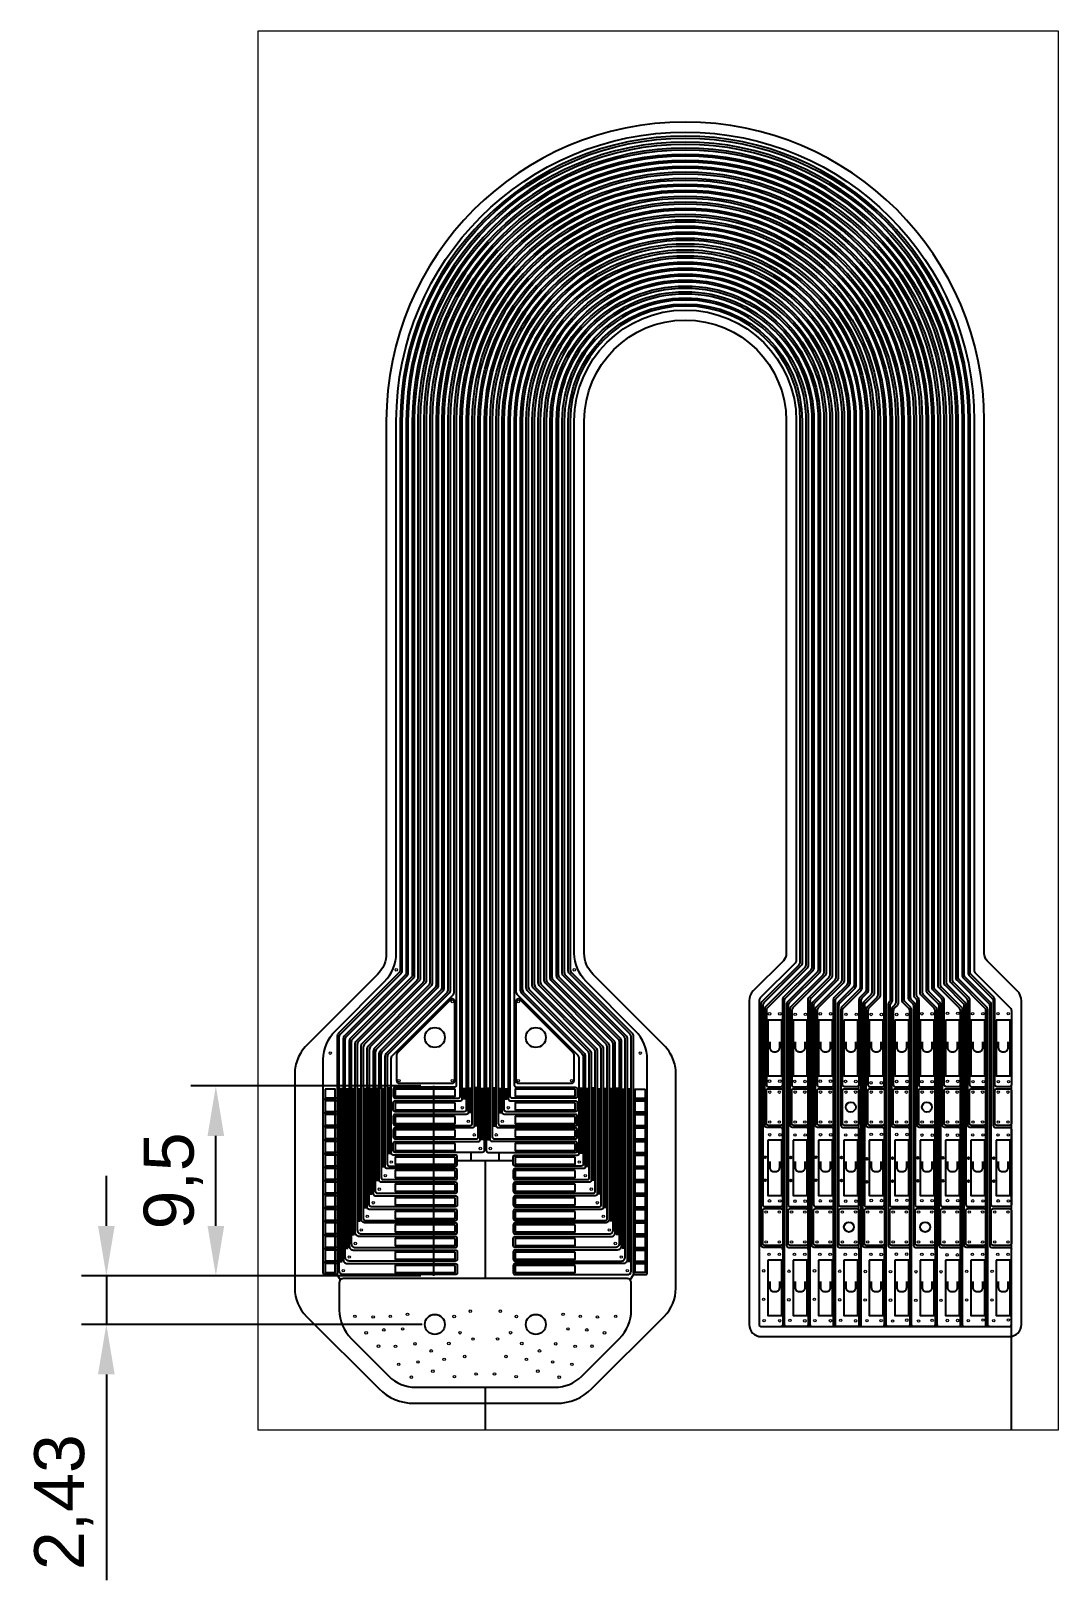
# Model space of a CAD drawing. Header units: millimetres. Extents: x -11.4 to 40, y -7.5 to 70.
import ezdxf

# ---------------------------------------------------------------- set-up
doc = ezdxf.new("R2010")
doc.units = ezdxf.units.MM
for name, color, linetype in [('Cut Through All', 3, 'Continuous'), ('DEF POINTS', 7, 'Continuous'), ('Expose Silicone', 1, 'Continuous'), ('Metal Tracks', 2, 'Continuous')]:
    doc.layers.add(name, color=color, linetype=linetype)
doc.styles.get("Standard").update_dxf_attribs({"font": 'arial.ttf'})
doc.dimstyles.new('ISO-25', dxfattribs={"dimtxt": 2.5, "dimasz": 2.5, "dimexe": 1.25, "dimexo": 0.625, "dimtad": 1, "dimtxsty": 'Standard', "dimcen": 2.5, "dimadec": 0, "dimazin": 0, "dimtfac": 1, "dimtmove": 0, "dimatfit": 3, "dimfxl": 1, "dimarcsym": 0})

msp = doc.modelspace()

# ---------------------------------------------------------------- blocks, each defined once
blk = doc.blocks.new('*D20')
at = {"layer": 'Defpoints', "color": 0, "lineweight": -2, "transparency": 16777216}
for p, q in [((8.144, 17.226), (-3.364, 17.226)), ((-2.114, 10.226), (-2.114, 14.726)), ((8.144, 7.726), (-3.364, 7.726))]:
    blk.add_line(p, q, dxfattribs=at)
at = {"layer": 'Defpoints', "color": 0, "transparency": 16777216}
for p in [(-2.114, 17.226), (8.769, 17.226), (8.769, 7.726)]:
    blk.add_point(p, dxfattribs=at)
for points in [[(-2.53, 14.726), (-1.697, 14.726), (-2.114, 17.226)], [(-2.53, 10.226), (-1.697, 10.226), (-2.114, 7.726)]]:
    blk.add_solid(points, dxfattribs=at)
at = {"layer": 'Defpoints', "color": 0, "transparency": 16777216, "insert": (-4.241, 12.476), "char_height": 2.5, "attachment_point": 5, "rotation": 90}
blk.add_mtext('9,5', dxfattribs=at)
blk = doc.blocks.new('*D21')
at = {"layer": 'Defpoints', "color": 0, "lineweight": -2, "transparency": 16777216}
for p, q in [((-7.59, 10.226), (-7.59, 12.726)), ((8.144, 7.726), (-8.84, 7.726)), ((-7.59, 7.726), (-7.59, 5.296)), ((8.211, 5.296), (-8.84, 5.296)), ((-7.59, 2.796), (-7.59, -7.491))]:
    blk.add_line(p, q, dxfattribs=at)
at = {"layer": 'Defpoints', "color": 0, "transparency": 16777216}
for p in [(8.769, 7.726), (-7.59, 5.296), (8.836, 5.296)]:
    blk.add_point(p, dxfattribs=at)
for points in [[(-8.006, 10.226), (-7.173, 10.226), (-7.59, 7.726)], [(-8.006, 2.796), (-7.173, 2.796), (-7.59, 5.296)]]:
    blk.add_solid(points, dxfattribs=at)
at = {"layer": 'Defpoints', "color": 0, "transparency": 16777216, "insert": (-9.717, -3.597), "char_height": 2.5, "attachment_point": 5, "rotation": 90}
blk.add_mtext('2,43', dxfattribs=at)

# ---------------------------------------------------------------- dimensions: what is measured, and where the dimension line sits
at = {"layer": 'Defpoints'}
for base, p2, picture, middle in [((-2.114, 17.226), (8.769, 17.226), '*D20', (-4.241, 12.476)), ((-7.59, 5.296), (8.836, 5.296), '*D21', (-9.717, -3.597))]:
    dim = msp.add_linear_dim(base=base, p1=(8.769, 7.726), p2=p2, angle=90, dimstyle='ISO-25', dxfattribs=at)
    dim.commit()
    dim.dimension.update_dxf_attribs({"geometry": picture, "text_midpoint": middle})

# ---------------------------------------------------------------- linework, layer by layer
at = {"layer": 'Cut Through All'}
msp.add_lwpolyline([(26.411, 23.841, -0.198912), (26.265, 23.487), (24.76, 21.982, 0.198912), (24.555, 21.487), (24.555, 5.288, 0.414214), (25.155, 4.688), (37.568, 4.688, 0.414214), (38.168, 5.288), (38.168, 21.487, 0.198912), (37.963, 21.982), (36.458, 23.487, -0.198912), (36.311, 23.841), (36.311, 50.491, 1), (6.411, 50.491), (6.411, 23.865, -0.198912), (5.972, 22.804), (2.418, 19.25, 0.100333), (1.979, 18.588, 0.09665), (1.832, 17.836), (1.832, 7.109, 0.198912), (2.418, 5.695), (6.031, 2.083, 0.198912), (7.798, 1.35), (14.924, 1.35, 0.198912), (16.692, 2.083), (20.305, 5.695, 0.198912), (20.89, 7.109), (20.895, 17.836, 0.090554), (20.744, 18.588, 0.100333), (20.305, 19.25), (16.751, 22.804, -0.198912), (16.311, 23.865), (16.311, 50.491, -1), (26.411, 50.491)], format="xyb", close=True, dxfattribs=at)
for points in [[(25.584, 19.44), (25.584, 19.19), (25.584, 19.14, 0.414214), (25.784, 18.94), (25.834, 18.94), (25.884, 18.94, 0.414214), (26.084, 19.14), (26.084, 19.19), (26.084, 19.44)], [(26.854, 19.44), (26.854, 19.19), (26.854, 19.14, 0.414214), (27.054, 18.94), (27.104, 18.94), (27.154, 18.94, 0.414214), (27.354, 19.14), (27.354, 19.19), (27.354, 19.44)], [(28.124, 19.44), (28.124, 19.19), (28.124, 19.14, 0.414214), (28.324, 18.94), (28.374, 18.94), (28.424, 18.94, 0.414214), (28.624, 19.14), (28.624, 19.19), (28.624, 19.44)], [(29.394, 19.44), (29.394, 19.19), (29.394, 19.14, 0.414214), (29.594, 18.94), (29.644, 18.94), (29.694, 18.94, 0.414214), (29.894, 19.14), (29.894, 19.19), (29.894, 19.44)], [(30.664, 19.44), (30.664, 19.19), (30.664, 19.14, 0.414214), (30.864, 18.94), (30.914, 18.94), (30.964, 18.94, 0.414214), (31.164, 19.14), (31.164, 19.19), (31.164, 19.44)], [(31.934, 19.44), (31.934, 19.19), (31.934, 19.14, 0.414214), (32.134, 18.94), (32.184, 18.94), (32.234, 18.94, 0.414214), (32.434, 19.14), (32.434, 19.19), (32.434, 19.44)], [(33.204, 19.44), (33.204, 19.19), (33.204, 19.14, 0.414214), (33.404, 18.94), (33.454, 18.94), (33.504, 18.94, 0.414214), (33.704, 19.14), (33.704, 19.19), (33.704, 19.44)], [(34.474, 19.44), (34.474, 19.19), (34.474, 19.14, 0.414214), (34.674, 18.94), (34.724, 18.94), (34.774, 18.94, 0.414214), (34.974, 19.14), (34.974, 19.19), (34.974, 19.44)], [(35.744, 19.44), (35.744, 19.19), (35.744, 19.14, 0.414214), (35.944, 18.94), (35.994, 18.94), (36.044, 18.94, 0.414214), (36.244, 19.14), (36.244, 19.19), (36.244, 19.44)], [(37.014, 19.44), (37.014, 19.19), (37.014, 19.14, 0.414214), (37.214, 18.94), (37.264, 18.94), (37.314, 18.94, 0.414214), (37.514, 19.14), (37.514, 19.19), (37.514, 19.44)], [(25.584, 13.44), (25.584, 13.19), (25.584, 13.14, 0.414214), (25.784, 12.94), (25.834, 12.94), (25.884, 12.94, 0.414214), (26.084, 13.14), (26.084, 13.19), (26.084, 13.44)], [(26.854, 13.44), (26.854, 13.19), (26.854, 13.14, 0.414214), (27.054, 12.94), (27.104, 12.94), (27.154, 12.94, 0.414214), (27.354, 13.14), (27.354, 13.19), (27.354, 13.44)], [(28.124, 13.44), (28.124, 13.19), (28.124, 13.14, 0.414214), (28.324, 12.94), (28.374, 12.94), (28.424, 12.94, 0.414214), (28.624, 13.14), (28.624, 13.19), (28.624, 13.44)], [(29.394, 13.44), (29.394, 13.19), (29.394, 13.14, 0.414214), (29.594, 12.94), (29.644, 12.94), (29.694, 12.94, 0.414214), (29.894, 13.14), (29.894, 13.19), (29.894, 13.44)], [(30.664, 13.44), (30.664, 13.19), (30.664, 13.14, 0.414214), (30.864, 12.94), (30.914, 12.94), (30.964, 12.94, 0.414214), (31.164, 13.14), (31.164, 13.19), (31.164, 13.44)], [(31.934, 13.44), (31.934, 13.19), (31.934, 13.14, 0.414214), (32.134, 12.94), (32.184, 12.94), (32.234, 12.94, 0.414214), (32.434, 13.14), (32.434, 13.19), (32.434, 13.44)], [(33.204, 13.44), (33.204, 13.19), (33.204, 13.14, 0.414214), (33.404, 12.94), (33.454, 12.94), (33.504, 12.94, 0.414214), (33.704, 13.14), (33.704, 13.19), (33.704, 13.44)], [(34.474, 13.44), (34.474, 13.19), (34.474, 13.14, 0.414214), (34.674, 12.94), (34.724, 12.94), (34.774, 12.94, 0.414214), (34.974, 13.14), (34.974, 13.19), (34.974, 13.44)], [(35.744, 13.44), (35.744, 13.19), (35.744, 13.14, 0.414214), (35.944, 12.94), (35.994, 12.94), (36.044, 12.94, 0.414214), (36.244, 13.14), (36.244, 13.19), (36.244, 13.44)], [(37.014, 13.44), (37.014, 13.19), (37.014, 13.14, 0.414214), (37.214, 12.94), (37.264, 12.94), (37.314, 12.94, 0.414214), (37.514, 13.14), (37.514, 13.19), (37.514, 13.44)], [(25.584, 7.44), (25.584, 7.19), (25.584, 7.14, 0.414214), (25.784, 6.94), (25.834, 6.94), (25.884, 6.94, 0.414214), (26.084, 7.14), (26.084, 7.19), (26.084, 7.44)], [(26.854, 7.44), (26.854, 7.19), (26.854, 7.14, 0.414214), (27.054, 6.94), (27.104, 6.94), (27.154, 6.94, 0.414214), (27.354, 7.14), (27.354, 7.19), (27.354, 7.44)], [(28.124, 7.44), (28.124, 7.19), (28.124, 7.14, 0.414214), (28.324, 6.94), (28.374, 6.94), (28.424, 6.94, 0.414214), (28.624, 7.14), (28.624, 7.19), (28.624, 7.44)], [(29.394, 7.44), (29.394, 7.19), (29.394, 7.14, 0.414214), (29.594, 6.94), (29.644, 6.94), (29.694, 6.94, 0.414214), (29.894, 7.14), (29.894, 7.19), (29.894, 7.44)], [(30.664, 7.44), (30.664, 7.19), (30.664, 7.14, 0.414214), (30.864, 6.94), (30.914, 6.94), (30.964, 6.94, 0.414214), (31.164, 7.14), (31.164, 7.19), (31.164, 7.44)], [(31.934, 7.44), (31.934, 7.19), (31.934, 7.14, 0.414214), (32.134, 6.94), (32.184, 6.94), (32.234, 6.94, 0.414214), (32.434, 7.14), (32.434, 7.19), (32.434, 7.44)], [(33.204, 7.44), (33.204, 7.19), (33.204, 7.14, 0.414214), (33.404, 6.94), (33.454, 6.94), (33.504, 6.94, 0.414214), (33.704, 7.14), (33.704, 7.19), (33.704, 7.44)], [(34.474, 7.44), (34.474, 7.19), (34.474, 7.14, 0.414214), (34.674, 6.94), (34.724, 6.94), (34.774, 6.94, 0.414214), (34.974, 7.14), (34.974, 7.19), (34.974, 7.44)], [(35.744, 7.44), (35.744, 7.19), (35.744, 7.14, 0.414214), (35.944, 6.94), (35.994, 6.94), (36.044, 6.94, 0.414214), (36.244, 7.14), (36.244, 7.19), (36.244, 7.44)], [(37.014, 7.44), (37.014, 7.19), (37.014, 7.14, 0.414214), (37.214, 6.94), (37.264, 6.94), (37.314, 6.94, 0.414214), (37.514, 7.14), (37.514, 7.19), (37.514, 7.44)]]:
    msp.add_lwpolyline(points, format="xyb", dxfattribs=at)
for centre in [(8.836, 19.649), (13.886, 19.649), (8.836, 5.296), (13.886, 5.296)]:
    msp.add_circle(centre, 0.5, dxfattribs=at)
at = {"layer": 'DEF POINTS', "linetype": 'Continuous', "lineweight": 0}
msp.add_lwpolyline([(0, 0), (0, 70), (40, 70), (40, 0)], close=True, dxfattribs=at)
at = {"layer": 'Defpoints'}
msp.add_line((8.769, 17.226), (8.769, 7.726), dxfattribs=at)
at = {"layer": 'Expose Silicone'}
for points in [[(25.484, 20.512), (25.484, 17.738), (26.184, 17.738), (26.184, 20.512)], [(26.754, 20.512), (26.754, 17.738), (27.454, 17.738), (27.454, 20.512)], [(28.024, 20.512), (28.024, 17.738), (28.724, 17.738), (28.724, 20.512)], [(29.294, 20.512), (29.294, 17.738), (29.994, 17.738), (29.994, 20.512)], [(30.564, 20.512), (30.564, 17.738), (31.264, 17.738), (31.264, 20.512)], [(31.834, 20.512), (31.834, 17.738), (32.534, 17.738), (32.534, 20.512)], [(33.104, 20.512), (33.104, 17.738), (33.804, 17.738), (33.804, 20.512)], [(34.374, 20.512), (34.374, 17.738), (35.074, 17.738), (35.074, 20.512)], [(35.644, 20.512), (35.644, 17.738), (36.344, 17.738), (36.344, 20.512)], [(36.914, 20.512), (36.914, 17.738), (37.614, 17.738), (37.614, 20.512)], [(3.361, 17.063), (3.361, 7.886), (3.861, 7.886), (3.861, 17.063)], [(9.861, 17.063), (6.861, 17.063), (6.861, 16.713), (9.861, 16.713)], [(15.861, 17.063), (12.861, 17.063), (12.861, 16.713), (15.861, 16.713)], [(19.361, 17.063), (19.361, 7.886), (18.861, 7.886), (18.861, 17.063)], [(9.861, 16.384), (6.861, 16.384), (6.861, 16.034), (9.861, 16.034)], [(15.861, 16.384), (12.861, 16.384), (12.861, 16.034), (15.861, 16.034)], [(9.861, 15.705), (6.861, 15.705), (6.861, 15.355), (9.861, 15.355)], [(15.861, 15.705), (12.861, 15.705), (12.861, 15.355), (15.861, 15.355)], [(9.861, 15.026), (6.861, 15.026), (6.861, 14.676), (9.861, 14.676)], [(15.861, 15.026), (12.861, 15.026), (12.861, 14.676), (15.861, 14.676)], [(9.861, 14.347), (6.861, 14.347), (6.861, 13.997), (9.861, 13.997)], [(15.861, 14.347), (12.861, 14.347), (12.861, 13.997), (15.861, 13.997)], [(25.484, 14.512), (25.484, 11.738), (26.184, 11.738), (26.184, 14.512)], [(26.754, 14.512), (26.754, 11.738), (27.454, 11.738), (27.454, 14.512)], [(28.024, 14.512), (28.024, 11.738), (28.724, 11.738), (28.724, 14.512)], [(29.294, 14.512), (29.294, 11.738), (29.994, 11.738), (29.994, 14.512)], [(30.564, 14.512), (30.564, 11.738), (31.264, 11.738), (31.264, 14.512)], [(31.834, 14.512), (31.834, 11.738), (32.534, 11.738), (32.534, 14.512)], [(33.104, 14.512), (33.104, 11.738), (33.804, 11.738), (33.804, 14.512)], [(34.374, 14.512), (34.374, 11.738), (35.074, 11.738), (35.074, 14.512)], [(35.644, 14.512), (35.644, 11.738), (36.344, 11.738), (36.344, 14.512)], [(36.914, 14.512), (36.914, 11.738), (37.614, 11.738), (37.614, 14.512)], [(9.861, 13.668), (6.861, 13.668), (6.861, 13.318), (9.861, 13.318)], [(15.861, 13.668), (12.861, 13.668), (12.861, 13.318), (15.861, 13.318)], [(9.861, 12.989), (6.861, 12.989), (6.861, 12.639), (9.861, 12.639)], [(15.861, 12.989), (12.861, 12.989), (12.861, 12.639), (15.861, 12.639)], [(9.861, 12.31), (6.861, 12.31), (6.861, 11.96), (9.861, 11.96)], [(9.861, 11.631), (6.861, 11.631), (6.861, 11.281), (9.861, 11.281)], [(15.861, 12.31), (12.861, 12.31), (12.861, 11.96), (15.861, 11.96)], [(15.861, 11.631), (12.861, 11.631), (12.861, 11.281), (15.861, 11.281)], [(9.861, 10.952), (6.861, 10.952), (6.861, 10.602), (9.861, 10.602)], [(15.861, 10.952), (12.861, 10.952), (12.861, 10.602), (15.861, 10.602)], [(9.861, 10.273), (6.861, 10.273), (6.861, 9.923), (9.861, 9.923)], [(15.861, 10.273), (12.861, 10.273), (12.861, 9.923), (15.861, 9.923)], [(9.861, 9.594), (6.861, 9.594), (6.861, 9.244), (9.861, 9.244)], [(15.861, 9.594), (12.861, 9.594), (12.861, 9.244), (15.861, 9.244)], [(9.861, 8.915), (6.861, 8.915), (6.861, 8.565), (9.861, 8.565)], [(15.861, 8.915), (12.861, 8.915), (12.861, 8.565), (15.861, 8.565)], [(9.861, 8.236), (6.861, 8.236), (6.861, 7.886), (9.861, 7.886)], [(15.861, 8.236), (12.861, 8.236), (12.861, 7.886), (15.861, 7.886)], [(25.484, 8.512), (25.484, 5.738), (26.184, 5.738), (26.184, 8.512)], [(26.754, 8.512), (26.754, 5.738), (27.454, 5.738), (27.454, 8.512)], [(28.024, 8.512), (28.024, 5.738), (28.724, 5.738), (28.724, 8.512)], [(29.294, 8.512), (29.294, 5.738), (29.994, 5.738), (29.994, 8.512)], [(30.564, 8.512), (30.564, 5.738), (31.264, 5.738), (31.264, 8.512)], [(31.834, 8.512), (31.834, 5.738), (32.534, 5.738), (32.534, 8.512)], [(33.104, 8.512), (33.104, 5.738), (33.804, 5.738), (33.804, 8.512)], [(34.374, 8.512), (34.374, 5.738), (35.074, 5.738), (35.074, 8.512)], [(35.644, 8.512), (35.644, 5.738), (36.344, 5.738), (36.344, 8.512)], [(36.914, 8.512), (36.914, 5.738), (37.614, 5.738), (37.614, 8.512)]]:
    msp.add_lwpolyline(points, close=True, dxfattribs=at)
at = {"layer": 'Metal Tracks'}
for p, q in [((4.261, 17.086), (4.111, 17.086)), ((6.661, 17.118), (6.511, 17.118)), ((10.411, 17.084), (10.261, 17.084)), ((10.511, 17.055), (10.661, 17.055)), ((10.711, 17.105), (10.561, 17.105)), ((10.811, 17.076), (10.961, 17.076)), ((11.011, 17.126), (10.861, 17.126)), ((11.111, 17.097), (11.261, 17.097)), ((11.611, 17.097), (11.461, 17.097)), ((11.711, 17.126), (11.861, 17.126)), ((11.911, 17.076), (11.761, 17.076)), ((12.011, 17.105), (12.161, 17.105)), ((12.211, 17.055), (12.061, 17.055)), ((12.311, 17.084), (12.461, 17.084)), ((16.061, 17.118), (16.211, 17.118)), ((16.261, 17.068), (16.111, 17.068)), ((16.561, 17.089), (16.411, 17.089)), ((16.661, 17.06), (16.811, 17.06)), ((16.861, 17.11), (16.711, 17.11)), ((16.961, 17.081), (17.111, 17.081)), ((17.261, 17.102), (17.411, 17.102)), ((17.461, 17.052), (17.311, 17.052)), ((17.761, 17.073), (17.611, 17.073)), ((18.061, 17.094), (17.911, 17.094)), ((18.161, 17.065), (18.311, 17.065)), ((18.461, 17.086), (18.611, 17.086)), ((3.811, 16.548), (3.261, 16.548)), ((3.961, 16.613), (3.411, 16.613)), ((3.961, 16.484), (3.411, 16.484)), ((4.061, 16.936), (4.211, 16.936)), ((4.061, 16.836), (4.211, 16.836)), ((4.061, 16.736), (4.211, 16.736)), ((4.061, 16.636), (4.211, 16.636)), ((4.061, 16.536), (4.211, 16.536)), ((4.061, 16.436), (4.211, 16.436)), ((4.061, 16.336), (4.211, 16.336)), ((4.261, 16.986), (4.111, 16.986)), ((4.261, 16.886), (4.111, 16.886)), ((4.261, 16.786), (4.111, 16.786)), ((4.261, 16.686), (4.111, 16.686)), ((4.261, 16.586), (4.111, 16.586)), ((4.261, 16.486), (4.111, 16.486)), ((4.261, 16.386), (4.111, 16.386)), ((4.261, 16.286), (4.111, 16.286)), ((4.361, 16.915), (4.511, 16.915)), ((4.361, 16.815), (4.511, 16.815)), ((4.361, 16.715), (4.511, 16.715)), ((4.361, 16.615), (4.511, 16.615)), ((4.361, 16.515), (4.511, 16.515)), ((4.361, 16.415), (4.511, 16.415)), ((4.361, 16.315), (4.511, 16.315)), ((4.561, 16.965), (4.411, 16.965)), ((4.561, 16.865), (4.411, 16.865)), ((4.561, 16.765), (4.411, 16.765)), ((4.561, 16.665), (4.411, 16.665)), ((4.561, 16.565), (4.411, 16.565)), ((4.561, 16.465), (4.411, 16.465)), ((4.561, 16.365), (4.411, 16.365)), ((4.661, 16.994), (4.811, 16.994)), ((4.661, 16.894), (4.811, 16.894)), ((4.661, 16.794), (4.811, 16.794)), ((4.661, 16.694), (4.811, 16.694)), ((4.661, 16.594), (4.811, 16.594)), ((4.661, 16.494), (4.811, 16.494)), ((4.661, 16.394), (4.811, 16.394)), ((4.661, 16.294), (4.811, 16.294)), ((4.861, 16.944), (4.711, 16.944)), ((4.861, 16.844), (4.711, 16.844)), ((4.861, 16.744), (4.711, 16.744)), ((4.861, 16.644), (4.711, 16.644)), ((4.861, 16.544), (4.711, 16.544)), ((4.861, 16.444), (4.711, 16.444)), ((4.861, 16.344), (4.711, 16.344)), ((4.961, 16.973), (5.111, 16.973)), ((4.961, 16.873), (5.111, 16.873)), ((4.961, 16.773), (5.111, 16.773)), ((4.961, 16.673), (5.111, 16.673)), ((4.961, 16.573), (5.111, 16.573)), ((4.961, 16.473), (5.111, 16.473)), ((4.961, 16.373), (5.111, 16.373)), ((5.161, 16.923), (5.011, 16.923)), ((5.161, 16.823), (5.011, 16.823)), ((5.161, 16.723), (5.011, 16.723)), ((5.161, 16.623), (5.011, 16.623)), ((5.161, 16.523), (5.011, 16.523)), ((5.161, 16.423), (5.011, 16.423)), ((5.161, 16.323), (5.011, 16.323)), ((5.261, 16.952), (5.411, 16.952)), ((5.261, 16.852), (5.411, 16.852)), ((5.261, 16.752), (5.411, 16.752)), ((5.261, 16.652), (5.411, 16.652)), ((5.261, 16.552), (5.411, 16.552)), ((5.261, 16.452), (5.411, 16.452)), ((5.261, 16.352), (5.411, 16.352)), ((5.461, 17.002), (5.311, 17.002)), ((5.461, 16.902), (5.311, 16.902)), ((5.461, 16.802), (5.311, 16.802)), ((5.461, 16.702), (5.311, 16.702)), ((5.461, 16.602), (5.311, 16.602)), ((5.461, 16.502), (5.311, 16.502)), ((5.461, 16.402), (5.311, 16.402)), ((5.461, 16.302), (5.311, 16.302)), ((5.561, 16.931), (5.711, 16.931)), ((5.561, 16.831), (5.711, 16.831)), ((5.561, 16.731), (5.711, 16.731)), ((5.561, 16.631), (5.711, 16.631)), ((5.561, 16.531), (5.711, 16.531)), ((5.561, 16.431), (5.711, 16.431)), ((5.561, 16.331), (5.711, 16.331)), ((5.761, 16.981), (5.611, 16.981)), ((5.761, 16.881), (5.611, 16.881)), ((5.761, 16.781), (5.611, 16.781)), ((5.761, 16.681), (5.611, 16.681)), ((5.761, 16.581), (5.611, 16.581)), ((5.761, 16.481), (5.611, 16.481)), ((5.761, 16.381), (5.611, 16.381)), ((5.761, 16.281), (5.611, 16.281)), ((5.861, 17.01), (6.011, 17.01)), ((5.861, 16.91), (6.011, 16.91)), ((5.861, 16.81), (6.011, 16.81)), ((5.861, 16.71), (6.011, 16.71)), ((5.861, 16.61), (6.011, 16.61)), ((5.861, 16.51), (6.011, 16.51)), ((5.861, 16.41), (6.011, 16.41)), ((5.861, 16.31), (6.011, 16.31)), ((6.061, 16.96), (5.911, 16.96)), ((6.061, 16.86), (5.911, 16.86)), ((6.061, 16.76), (5.911, 16.76)), ((6.061, 16.66), (5.911, 16.66)), ((6.061, 16.56), (5.911, 16.56)), ((6.061, 16.46), (5.911, 16.46)), ((6.061, 16.36), (5.911, 16.36)), ((6.161, 16.989), (6.311, 16.989)), ((6.161, 16.889), (6.311, 16.889)), ((6.161, 16.789), (6.311, 16.789)), ((6.161, 16.689), (6.311, 16.689)), ((6.161, 16.589), (6.311, 16.589)), ((6.161, 16.489), (6.311, 16.489)), ((6.161, 16.389), (6.311, 16.389)), ((6.161, 16.289), (6.311, 16.289)), ((6.361, 16.939), (6.211, 16.939)), ((6.361, 16.839), (6.211, 16.839)), ((6.361, 16.739), (6.211, 16.739)), ((6.361, 16.639), (6.211, 16.639)), ((6.361, 16.539), (6.211, 16.539)), ((6.361, 16.439), (6.211, 16.439)), ((6.361, 16.339), (6.211, 16.339)), ((6.461, 16.968), (6.611, 16.968)), ((6.461, 16.868), (6.611, 16.868)), ((6.461, 16.768), (6.611, 16.768)), ((6.461, 16.668), (6.611, 16.668)), ((6.461, 16.568), (6.611, 16.568)), ((6.461, 16.468), (6.611, 16.468)), ((6.461, 16.368), (6.611, 16.368)), ((6.661, 17.018), (6.511, 17.018)), ((6.661, 16.918), (6.511, 16.918)), ((6.661, 16.818), (6.511, 16.818)), ((6.661, 16.718), (6.511, 16.718)), ((6.661, 16.618), (6.511, 16.618)), ((6.661, 16.518), (6.511, 16.518)), ((6.661, 16.418), (6.511, 16.418)), ((6.661, 16.318), (6.511, 16.318)), ((10.211, 17.034), (10.361, 17.034)), ((10.211, 16.934), (10.361, 16.934)), ((10.211, 16.834), (10.361, 16.834)), ((10.211, 16.734), (10.361, 16.734)), ((10.211, 16.634), (10.361, 16.634)), ((10.411, 16.984), (10.261, 16.984)), ((10.411, 16.884), (10.261, 16.884)), ((10.411, 16.784), (10.261, 16.784)), ((10.411, 16.684), (10.261, 16.684)), ((10.411, 16.584), (10.261, 16.584)), ((10.511, 16.955), (10.661, 16.955)), ((10.511, 16.855), (10.661, 16.855)), ((10.511, 16.755), (10.661, 16.755)), ((10.511, 16.655), (10.661, 16.655)), ((10.511, 16.555), (10.661, 16.555)), ((10.511, 16.455), (10.661, 16.455)), ((10.511, 16.355), (10.661, 16.355)), ((10.711, 17.005), (10.561, 17.005)), ((10.711, 16.905), (10.561, 16.905)), ((10.711, 16.805), (10.561, 16.805)), ((10.711, 16.705), (10.561, 16.705)), ((10.711, 16.605), (10.561, 16.605)), ((10.711, 16.505), (10.561, 16.505)), ((10.711, 16.405), (10.561, 16.405)), ((10.711, 16.305), (10.561, 16.305)), ((10.811, 16.976), (10.961, 16.976)), ((10.811, 16.876), (10.961, 16.876)), ((10.811, 16.776), (10.961, 16.776)), ((10.811, 16.676), (10.961, 16.676)), ((10.811, 16.576), (10.961, 16.576)), ((10.811, 16.476), (10.961, 16.476)), ((10.811, 16.376), (10.961, 16.376)), ((10.811, 16.276), (10.961, 16.276)), ((11.011, 17.026), (10.861, 17.026)), ((11.011, 16.926), (10.861, 16.926)), ((11.011, 16.826), (10.861, 16.826)), ((11.011, 16.726), (10.861, 16.726)), ((11.011, 16.626), (10.861, 16.626)), ((11.011, 16.526), (10.861, 16.526)), ((11.011, 16.426), (10.861, 16.426)), ((11.011, 16.326), (10.861, 16.326)), ((11.111, 16.997), (11.261, 16.997)), ((11.111, 16.897), (11.261, 16.897)), ((11.111, 16.797), (11.261, 16.797)), ((11.111, 16.697), (11.261, 16.697)), ((11.111, 16.597), (11.261, 16.597)), ((11.111, 16.497), (11.261, 16.497)), ((11.111, 16.397), (11.261, 16.397)), ((11.111, 16.297), (11.261, 16.297)), ((11.311, 17.047), (11.161, 17.047)), ((11.311, 16.947), (11.161, 16.947)), ((11.311, 16.847), (11.161, 16.847)), ((11.311, 16.747), (11.161, 16.747)), ((11.311, 16.647), (11.161, 16.647)), ((11.311, 16.547), (11.161, 16.547)), ((11.311, 16.447), (11.161, 16.447)), ((11.311, 16.347), (11.161, 16.347)), ((11.405, 17.047), (11.562, 17.047)), ((11.405, 16.947), (11.562, 16.947)), ((11.405, 16.847), (11.562, 16.847)), ((11.405, 16.747), (11.562, 16.747)), ((11.405, 16.647), (11.562, 16.647)), ((11.405, 16.547), (11.562, 16.547)), ((11.405, 16.447), (11.562, 16.447)), ((11.405, 16.347), (11.562, 16.347)), ((11.611, 16.997), (11.461, 16.997)), ((11.611, 16.897), (11.461, 16.897)), ((11.611, 16.797), (11.461, 16.797)), ((11.611, 16.697), (11.461, 16.697)), ((11.611, 16.597), (11.461, 16.597)), ((11.611, 16.497), (11.461, 16.497)), ((11.611, 16.397), (11.461, 16.397)), ((11.611, 16.297), (11.461, 16.297)), ((11.711, 17.026), (11.861, 17.026)), ((11.711, 16.926), (11.861, 16.926)), ((11.711, 16.826), (11.861, 16.826)), ((11.711, 16.726), (11.861, 16.726)), ((11.711, 16.626), (11.861, 16.626)), ((11.711, 16.526), (11.861, 16.526)), ((11.711, 16.426), (11.861, 16.426)), ((11.711, 16.326), (11.861, 16.326)), ((11.911, 16.976), (11.761, 16.976)), ((11.911, 16.876), (11.761, 16.876)), ((11.911, 16.776), (11.761, 16.776)), ((11.911, 16.676), (11.761, 16.676)), ((11.911, 16.576), (11.761, 16.576)), ((11.911, 16.476), (11.761, 16.476)), ((11.911, 16.376), (11.761, 16.376)), ((11.911, 16.276), (11.761, 16.276)), ((12.011, 17.005), (12.161, 17.005)), ((12.011, 16.905), (12.161, 16.905)), ((12.011, 16.805), (12.161, 16.805)), ((12.011, 16.705), (12.161, 16.705)), ((12.011, 16.605), (12.161, 16.605)), ((12.011, 16.505), (12.161, 16.505)), ((12.011, 16.405), (12.161, 16.405)), ((12.011, 16.305), (12.161, 16.305)), ((12.211, 16.955), (12.061, 16.955)), ((12.211, 16.855), (12.061, 16.855)), ((12.211, 16.755), (12.061, 16.755)), ((12.211, 16.655), (12.061, 16.655)), ((12.211, 16.555), (12.061, 16.555)), ((12.211, 16.455), (12.061, 16.455)), ((12.211, 16.355), (12.061, 16.355)), ((12.311, 16.984), (12.461, 16.984)), ((12.311, 16.884), (12.461, 16.884)), ((12.311, 16.784), (12.461, 16.784)), ((12.311, 16.684), (12.461, 16.684)), ((12.311, 16.584), (12.461, 16.584)), ((12.511, 17.034), (12.361, 17.034)), ((12.511, 16.934), (12.361, 16.934)), ((12.511, 16.834), (12.361, 16.834)), ((12.511, 16.734), (12.361, 16.734)), ((12.511, 16.634), (12.361, 16.634)), ((16.061, 17.018), (16.211, 17.018)), ((16.061, 16.918), (16.211, 16.918)), ((16.061, 16.818), (16.211, 16.818)), ((16.061, 16.718), (16.211, 16.718)), ((16.061, 16.618), (16.211, 16.618)), ((16.061, 16.518), (16.211, 16.518)), ((16.061, 16.418), (16.211, 16.418)), ((16.061, 16.318), (16.211, 16.318)), ((16.261, 16.968), (16.111, 16.968)), ((16.261, 16.868), (16.111, 16.868)), ((16.261, 16.768), (16.111, 16.768)), ((16.261, 16.668), (16.111, 16.668)), ((16.261, 16.568), (16.111, 16.568)), ((16.261, 16.468), (16.111, 16.468)), ((16.261, 16.368), (16.111, 16.368)), ((16.361, 17.039), (16.511, 17.039)), ((16.361, 16.939), (16.511, 16.939)), ((16.361, 16.839), (16.511, 16.839)), ((16.361, 16.739), (16.511, 16.739)), ((16.361, 16.639), (16.511, 16.639)), ((16.361, 16.539), (16.511, 16.539)), ((16.361, 16.439), (16.511, 16.439)), ((16.361, 16.339), (16.511, 16.339)), ((16.561, 16.989), (16.411, 16.989)), ((16.561, 16.889), (16.411, 16.889)), ((16.561, 16.789), (16.411, 16.789)), ((16.561, 16.689), (16.411, 16.689)), ((16.561, 16.589), (16.411, 16.589)), ((16.561, 16.489), (16.411, 16.489)), ((16.561, 16.389), (16.411, 16.389)), ((16.561, 16.289), (16.411, 16.289)), ((16.661, 16.96), (16.811, 16.96)), ((16.661, 16.86), (16.811, 16.86)), ((16.661, 16.76), (16.811, 16.76)), ((16.661, 16.66), (16.811, 16.66)), ((16.661, 16.56), (16.811, 16.56)), ((16.661, 16.46), (16.811, 16.46)), ((16.661, 16.36), (16.811, 16.36)), ((16.861, 17.01), (16.711, 17.01)), ((16.861, 16.91), (16.711, 16.91)), ((16.861, 16.81), (16.711, 16.81)), ((16.861, 16.71), (16.711, 16.71)), ((16.861, 16.61), (16.711, 16.61)), ((16.861, 16.51), (16.711, 16.51)), ((16.861, 16.41), (16.711, 16.41)), ((16.861, 16.31), (16.711, 16.31)), ((16.961, 16.981), (17.111, 16.981)), ((16.961, 16.881), (17.111, 16.881)), ((16.961, 16.781), (17.111, 16.781)), ((16.961, 16.681), (17.111, 16.681)), ((16.961, 16.581), (17.111, 16.581)), ((16.961, 16.481), (17.111, 16.481)), ((16.961, 16.381), (17.111, 16.381)), ((16.961, 16.281), (17.111, 16.281)), ((17.161, 17.031), (17.011, 17.031)), ((17.161, 16.931), (17.011, 16.931)), ((17.161, 16.831), (17.011, 16.831)), ((17.161, 16.731), (17.011, 16.731)), ((17.161, 16.631), (17.011, 16.631)), ((17.161, 16.531), (17.011, 16.531)), ((17.161, 16.431), (17.011, 16.431)), ((17.161, 16.331), (17.011, 16.331)), ((17.261, 17.002), (17.411, 17.002)), ((17.261, 16.902), (17.411, 16.902)), ((17.261, 16.802), (17.411, 16.802)), ((17.261, 16.702), (17.411, 16.702)), ((17.261, 16.602), (17.411, 16.602)), ((17.261, 16.502), (17.411, 16.502)), ((17.261, 16.402), (17.411, 16.402)), ((17.261, 16.302), (17.411, 16.302)), ((17.461, 16.952), (17.311, 16.952)), ((17.461, 16.852), (17.311, 16.852)), ((17.461, 16.752), (17.311, 16.752)), ((17.461, 16.652), (17.311, 16.652)), ((17.461, 16.552), (17.311, 16.552)), ((17.461, 16.452), (17.311, 16.452)), ((17.461, 16.352), (17.311, 16.352)), ((17.561, 17.023), (17.711, 17.023)), ((17.561, 16.923), (17.711, 16.923)), ((17.561, 16.823), (17.711, 16.823)), ((17.561, 16.723), (17.711, 16.723)), ((17.561, 16.623), (17.711, 16.623)), ((17.561, 16.523), (17.711, 16.523)), ((17.561, 16.423), (17.711, 16.423)), ((17.561, 16.323), (17.711, 16.323)), ((17.761, 16.973), (17.611, 16.973)), ((17.761, 16.873), (17.611, 16.873)), ((17.761, 16.773), (17.611, 16.773)), ((17.761, 16.673), (17.611, 16.673)), ((17.761, 16.573), (17.611, 16.573)), ((17.761, 16.473), (17.611, 16.473)), ((17.761, 16.373), (17.611, 16.373)), ((17.861, 17.044), (18.011, 17.044)), ((17.861, 16.944), (18.011, 16.944)), ((17.861, 16.844), (18.011, 16.844)), ((17.861, 16.744), (18.011, 16.744)), ((17.861, 16.644), (18.011, 16.644)), ((17.861, 16.544), (18.011, 16.544)), ((17.861, 16.444), (18.011, 16.444)), ((17.861, 16.344), (18.011, 16.344)), ((18.061, 16.994), (17.911, 16.994)), ((18.061, 16.894), (17.911, 16.894)), ((18.061, 16.794), (17.911, 16.794)), ((18.061, 16.694), (17.911, 16.694)), ((18.061, 16.594), (17.911, 16.594)), ((18.061, 16.494), (17.911, 16.494)), ((18.061, 16.394), (17.911, 16.394)), ((18.061, 16.294), (17.911, 16.294)), ((18.161, 16.965), (18.311, 16.965)), ((18.161, 16.865), (18.311, 16.865)), ((18.161, 16.765), (18.311, 16.765)), ((18.161, 16.665), (18.311, 16.665)), ((18.161, 16.565), (18.311, 16.565)), ((18.161, 16.465), (18.311, 16.465)), ((18.161, 16.365), (18.311, 16.365)), ((18.361, 17.015), (18.211, 17.015)), ((18.361, 16.915), (18.211, 16.915)), ((18.361, 16.815), (18.211, 16.815)), ((18.361, 16.715), (18.211, 16.715)), ((18.361, 16.615), (18.211, 16.615)), ((18.361, 16.515), (18.211, 16.515)), ((18.361, 16.415), (18.211, 16.415)), ((18.361, 16.315), (18.211, 16.315)), ((18.461, 16.986), (18.611, 16.986)), ((18.461, 16.886), (18.611, 16.886)), ((18.461, 16.786), (18.611, 16.786)), ((18.461, 16.686), (18.611, 16.686)), ((18.461, 16.586), (18.611, 16.586)), ((18.461, 16.486), (18.611, 16.486)), ((18.461, 16.386), (18.611, 16.386)), ((18.461, 16.286), (18.611, 16.286)), ((18.661, 17.036), (18.511, 17.036)), ((18.661, 16.936), (18.511, 16.936)), ((18.661, 16.836), (18.511, 16.836)), ((18.661, 16.736), (18.511, 16.736)), ((18.661, 16.636), (18.511, 16.636)), ((18.661, 16.536), (18.511, 16.536)), ((18.661, 16.436), (18.511, 16.436)), ((18.661, 16.336), (18.511, 16.336)), ((18.761, 16.613), (19.311, 16.613)), ((18.761, 16.484), (19.311, 16.484)), ((18.911, 16.548), (19.461, 16.548)), ((3.811, 15.869), (3.261, 15.869)), ((3.961, 15.934), (3.411, 15.934)), ((3.961, 15.805), (3.411, 15.805)), ((4.061, 16.236), (4.211, 16.236)), ((4.061, 16.136), (4.211, 16.136)), ((4.061, 16.036), (4.211, 16.036)), ((4.061, 15.936), (4.211, 15.936)), ((4.061, 15.836), (4.211, 15.836)), ((4.061, 15.736), (4.211, 15.736)), ((4.061, 15.636), (4.211, 15.636)), ((4.061, 15.536), (4.211, 15.536)), ((4.261, 16.186), (4.111, 16.186)), ((4.261, 16.086), (4.111, 16.086)), ((4.261, 15.986), (4.111, 15.986)), ((4.261, 15.886), (4.111, 15.886)), ((4.261, 15.786), (4.111, 15.786)), ((4.261, 15.686), (4.111, 15.686)), ((4.261, 15.586), (4.111, 15.586)), ((4.361, 16.215), (4.511, 16.215)), ((4.361, 16.115), (4.511, 16.115)), ((4.361, 16.015), (4.511, 16.015)), ((4.361, 15.915), (4.511, 15.915)), ((4.361, 15.815), (4.511, 15.815)), ((4.361, 15.715), (4.511, 15.715)), ((4.361, 15.615), (4.511, 15.615)), ((4.361, 15.515), (4.511, 15.515)), ((4.561, 16.265), (4.411, 16.265)), ((4.561, 16.165), (4.411, 16.165)), ((4.561, 16.065), (4.411, 16.065)), ((4.561, 15.965), (4.411, 15.965)), ((4.561, 15.865), (4.411, 15.865)), ((4.561, 15.765), (4.411, 15.765)), ((4.561, 15.665), (4.411, 15.665)), ((4.561, 15.565), (4.411, 15.565)), ((4.661, 16.194), (4.811, 16.194)), ((4.661, 16.094), (4.811, 16.094)), ((4.661, 15.994), (4.811, 15.994)), ((4.661, 15.894), (4.811, 15.894)), ((4.661, 15.794), (4.811, 15.794)), ((4.661, 15.694), (4.811, 15.694)), ((4.661, 15.594), (4.811, 15.594)), ((4.861, 16.244), (4.711, 16.244)), ((4.861, 16.144), (4.711, 16.144)), ((4.861, 16.044), (4.711, 16.044)), ((4.861, 15.944), (4.711, 15.944)), ((4.861, 15.844), (4.711, 15.844)), ((4.861, 15.744), (4.711, 15.744)), ((4.861, 15.644), (4.711, 15.644)), ((4.861, 15.544), (4.711, 15.544)), ((4.961, 16.273), (5.111, 16.273)), ((4.961, 16.173), (5.111, 16.173)), ((4.961, 16.073), (5.111, 16.073)), ((4.961, 15.973), (5.111, 15.973)), ((4.961, 15.873), (5.111, 15.873)), ((4.961, 15.773), (5.111, 15.773)), ((4.961, 15.673), (5.111, 15.673)), ((4.961, 15.573), (5.111, 15.573)), ((5.161, 16.223), (5.011, 16.223)), ((5.161, 16.123), (5.011, 16.123)), ((5.161, 16.023), (5.011, 16.023)), ((5.161, 15.923), (5.011, 15.923)), ((5.161, 15.823), (5.011, 15.823)), ((5.161, 15.723), (5.011, 15.723)), ((5.161, 15.623), (5.011, 15.623)), ((5.161, 15.523), (5.011, 15.523)), ((5.261, 16.252), (5.411, 16.252)), ((5.261, 16.152), (5.411, 16.152)), ((5.261, 16.052), (5.411, 16.052)), ((5.261, 15.952), (5.411, 15.952)), ((5.261, 15.852), (5.411, 15.852)), ((5.261, 15.752), (5.411, 15.752)), ((5.261, 15.652), (5.411, 15.652)), ((5.261, 15.552), (5.411, 15.552)), ((5.461, 16.202), (5.311, 16.202)), ((5.461, 16.102), (5.311, 16.102)), ((5.461, 16.002), (5.311, 16.002)), ((5.461, 15.902), (5.311, 15.902)), ((5.461, 15.802), (5.311, 15.802)), ((5.461, 15.702), (5.311, 15.702)), ((5.461, 15.602), (5.311, 15.602)), ((5.461, 15.502), (5.311, 15.502)), ((5.561, 16.231), (5.711, 16.231)), ((5.561, 16.131), (5.711, 16.131)), ((5.561, 16.031), (5.711, 16.031)), ((5.561, 15.931), (5.711, 15.931)), ((5.561, 15.831), (5.711, 15.831)), ((5.561, 15.731), (5.711, 15.731)), ((5.561, 15.631), (5.711, 15.631)), ((5.561, 15.531), (5.711, 15.531)), ((5.761, 16.181), (5.611, 16.181)), ((5.761, 16.081), (5.611, 16.081)), ((5.761, 15.981), (5.611, 15.981)), ((5.761, 15.881), (5.611, 15.881)), ((5.761, 15.781), (5.611, 15.781)), ((5.761, 15.681), (5.611, 15.681)), ((5.761, 15.581), (5.611, 15.581)), ((5.861, 16.21), (6.011, 16.21)), ((5.861, 16.11), (6.011, 16.11)), ((5.861, 16.01), (6.011, 16.01)), ((5.861, 15.91), (6.011, 15.91)), ((5.861, 15.81), (6.011, 15.81)), ((5.861, 15.71), (6.011, 15.71)), ((5.861, 15.61), (6.011, 15.61)), ((5.861, 15.51), (6.011, 15.51)), ((6.061, 16.26), (5.911, 16.26)), ((6.061, 16.16), (5.911, 16.16)), ((6.061, 16.06), (5.911, 16.06)), ((6.061, 15.96), (5.911, 15.96)), ((6.061, 15.86), (5.911, 15.86)), ((6.061, 15.76), (5.911, 15.76)), ((6.061, 15.66), (5.911, 15.66)), ((6.061, 15.56), (5.911, 15.56)), ((6.161, 16.189), (6.311, 16.189)), ((6.161, 16.089), (6.311, 16.089)), ((6.161, 15.989), (6.311, 15.989)), ((6.161, 15.889), (6.311, 15.889)), ((6.161, 15.789), (6.311, 15.789)), ((6.161, 15.689), (6.311, 15.689)), ((6.161, 15.589), (6.311, 15.589)), ((6.361, 16.239), (6.211, 16.239)), ((6.361, 16.139), (6.211, 16.139)), ((6.361, 16.039), (6.211, 16.039)), ((6.361, 15.939), (6.211, 15.939)), ((6.361, 15.839), (6.211, 15.839)), ((6.361, 15.739), (6.211, 15.739)), ((6.361, 15.639), (6.211, 15.639)), ((6.361, 15.539), (6.211, 15.539)), ((6.461, 16.268), (6.611, 16.268)), ((6.461, 16.168), (6.611, 16.168)), ((6.461, 16.068), (6.611, 16.068)), ((6.461, 15.968), (6.611, 15.968)), ((6.461, 15.868), (6.611, 15.868)), ((6.461, 15.768), (6.611, 15.768)), ((6.461, 15.668), (6.611, 15.668)), ((6.461, 15.568), (6.611, 15.568)), ((6.661, 16.218), (6.511, 16.218)), ((6.661, 16.118), (6.511, 16.118)), ((6.661, 16.018), (6.511, 16.018)), ((6.661, 15.918), (6.511, 15.918)), ((6.661, 15.818), (6.511, 15.818)), ((6.661, 15.718), (6.511, 15.718)), ((6.661, 15.618), (6.511, 15.618)), ((6.661, 15.518), (6.511, 15.518)), ((10.511, 16.255), (10.661, 16.255)), ((10.511, 16.155), (10.661, 16.155)), ((10.511, 16.055), (10.661, 16.055)), ((10.511, 15.955), (10.661, 15.955)), ((10.711, 16.205), (10.561, 16.205)), ((10.711, 16.105), (10.561, 16.105)), ((10.711, 16.005), (10.561, 16.005)), ((10.711, 15.905), (10.561, 15.905)), ((10.811, 16.176), (10.961, 16.176)), ((10.811, 16.076), (10.961, 16.076)), ((10.811, 15.976), (10.961, 15.976)), ((10.811, 15.876), (10.961, 15.876)), ((10.811, 15.776), (10.961, 15.776)), ((10.811, 15.676), (10.961, 15.676)), ((10.811, 15.576), (10.961, 15.576)), ((11.011, 16.226), (10.861, 16.226)), ((11.011, 16.126), (10.861, 16.126)), ((11.011, 16.026), (10.861, 16.026)), ((11.011, 15.926), (10.861, 15.926)), ((11.011, 15.826), (10.861, 15.826)), ((11.011, 15.726), (10.861, 15.726)), ((11.011, 15.626), (10.861, 15.626)), ((11.011, 15.526), (10.861, 15.526)), ((11.111, 16.197), (11.261, 16.197)), ((11.111, 16.097), (11.261, 16.097)), ((11.111, 15.997), (11.261, 15.997)), ((11.111, 15.897), (11.261, 15.897)), ((11.111, 15.797), (11.261, 15.797)), ((11.111, 15.697), (11.261, 15.697)), ((11.111, 15.597), (11.261, 15.597)), ((11.311, 16.247), (11.161, 16.247)), ((11.311, 16.147), (11.161, 16.147)), ((11.311, 16.047), (11.161, 16.047)), ((11.311, 15.947), (11.161, 15.947)), ((11.311, 15.847), (11.161, 15.847)), ((11.311, 15.747), (11.161, 15.747)), ((11.311, 15.647), (11.161, 15.647)), ((11.311, 15.547), (11.161, 15.547)), ((11.405, 16.247), (11.562, 16.247)), ((11.405, 16.147), (11.562, 16.147)), ((11.405, 16.047), (11.562, 16.047)), ((11.405, 15.947), (11.562, 15.947)), ((11.405, 15.847), (11.562, 15.847)), ((11.405, 15.747), (11.562, 15.747)), ((11.405, 15.647), (11.562, 15.647)), ((11.405, 15.547), (11.562, 15.547)), ((11.611, 16.197), (11.461, 16.197)), ((11.611, 16.097), (11.461, 16.097)), ((11.611, 15.997), (11.461, 15.997)), ((11.611, 15.897), (11.461, 15.897)), ((11.611, 15.797), (11.461, 15.797)), ((11.611, 15.697), (11.461, 15.697)), ((11.611, 15.597), (11.461, 15.597)), ((11.711, 16.226), (11.861, 16.226)), ((11.711, 16.126), (11.861, 16.126)), ((11.711, 16.026), (11.861, 16.026)), ((11.711, 15.926), (11.861, 15.926)), ((11.711, 15.826), (11.861, 15.826)), ((11.711, 15.726), (11.861, 15.726)), ((11.711, 15.626), (11.861, 15.626)), ((11.711, 15.526), (11.861, 15.526)), ((11.911, 16.176), (11.761, 16.176)), ((11.911, 16.076), (11.761, 16.076)), ((11.911, 15.976), (11.761, 15.976)), ((11.911, 15.876), (11.761, 15.876)), ((11.911, 15.776), (11.761, 15.776)), ((11.911, 15.676), (11.761, 15.676)), ((11.911, 15.576), (11.761, 15.576)), ((12.011, 16.205), (12.161, 16.205)), ((12.011, 16.105), (12.161, 16.105)), ((12.011, 16.005), (12.161, 16.005)), ((12.011, 15.905), (12.161, 15.905)), ((12.211, 16.255), (12.061, 16.255)), ((12.211, 16.155), (12.061, 16.155)), ((12.211, 16.055), (12.061, 16.055)), ((12.211, 15.955), (12.061, 15.955)), ((16.061, 16.218), (16.211, 16.218)), ((16.061, 16.118), (16.211, 16.118)), ((16.061, 16.018), (16.211, 16.018)), ((16.061, 15.918), (16.211, 15.918)), ((16.061, 15.818), (16.211, 15.818)), ((16.061, 15.718), (16.211, 15.718)), ((16.061, 15.618), (16.211, 15.618)), ((16.061, 15.518), (16.211, 15.518)), ((16.261, 16.268), (16.111, 16.268)), ((16.261, 16.168), (16.111, 16.168)), ((16.261, 16.068), (16.111, 16.068)), ((16.261, 15.968), (16.111, 15.968)), ((16.261, 15.868), (16.111, 15.868)), ((16.261, 15.768), (16.111, 15.768)), ((16.261, 15.668), (16.111, 15.668)), ((16.261, 15.568), (16.111, 15.568)), ((16.361, 16.239), (16.511, 16.239)), ((16.361, 16.139), (16.511, 16.139)), ((16.361, 16.039), (16.511, 16.039)), ((16.361, 15.939), (16.511, 15.939)), ((16.361, 15.839), (16.511, 15.839)), ((16.361, 15.739), (16.511, 15.739)), ((16.361, 15.639), (16.511, 15.639)), ((16.361, 15.539), (16.511, 15.539)), ((16.561, 16.189), (16.411, 16.189)), ((16.561, 16.089), (16.411, 16.089)), ((16.561, 15.989), (16.411, 15.989)), ((16.561, 15.889), (16.411, 15.889)), ((16.561, 15.789), (16.411, 15.789)), ((16.561, 15.689), (16.411, 15.689)), ((16.561, 15.589), (16.411, 15.589)), ((16.661, 16.26), (16.811, 16.26)), ((16.661, 16.16), (16.811, 16.16)), ((16.661, 16.06), (16.811, 16.06)), ((16.661, 15.96), (16.811, 15.96)), ((16.661, 15.86), (16.811, 15.86)), ((16.661, 15.76), (16.811, 15.76)), ((16.661, 15.66), (16.811, 15.66)), ((16.661, 15.56), (16.811, 15.56)), ((16.861, 16.21), (16.711, 16.21)), ((16.861, 16.11), (16.711, 16.11)), ((16.861, 16.01), (16.711, 16.01)), ((16.861, 15.91), (16.711, 15.91)), ((16.861, 15.81), (16.711, 15.81)), ((16.861, 15.71), (16.711, 15.71)), ((16.861, 15.61), (16.711, 15.61)), ((16.861, 15.51), (16.711, 15.51)), ((16.961, 16.181), (17.111, 16.181)), ((16.961, 16.081), (17.111, 16.081)), ((16.961, 15.981), (17.111, 15.981)), ((16.961, 15.881), (17.111, 15.881)), ((16.961, 15.781), (17.111, 15.781)), ((16.961, 15.681), (17.111, 15.681)), ((16.961, 15.581), (17.111, 15.581)), ((17.161, 16.231), (17.011, 16.231)), ((17.161, 16.131), (17.011, 16.131)), ((17.161, 16.031), (17.011, 16.031)), ((17.161, 15.931), (17.011, 15.931)), ((17.161, 15.831), (17.011, 15.831)), ((17.161, 15.731), (17.011, 15.731)), ((17.161, 15.631), (17.011, 15.631)), ((17.161, 15.531), (17.011, 15.531)), ((17.261, 16.202), (17.411, 16.202)), ((17.261, 16.102), (17.411, 16.102)), ((17.261, 16.002), (17.411, 16.002)), ((17.261, 15.902), (17.411, 15.902)), ((17.261, 15.802), (17.411, 15.802)), ((17.261, 15.702), (17.411, 15.702)), ((17.261, 15.602), (17.411, 15.602)), ((17.261, 15.502), (17.411, 15.502)), ((17.461, 16.252), (17.311, 16.252)), ((17.461, 16.152), (17.311, 16.152)), ((17.461, 16.052), (17.311, 16.052)), ((17.461, 15.952), (17.311, 15.952)), ((17.461, 15.852), (17.311, 15.852)), ((17.461, 15.752), (17.311, 15.752)), ((17.461, 15.652), (17.311, 15.652)), ((17.461, 15.552), (17.311, 15.552)), ((17.561, 16.223), (17.711, 16.223)), ((17.561, 16.123), (17.711, 16.123)), ((17.561, 16.023), (17.711, 16.023)), ((17.561, 15.923), (17.711, 15.923)), ((17.561, 15.823), (17.711, 15.823)), ((17.561, 15.723), (17.711, 15.723)), ((17.561, 15.623), (17.711, 15.623)), ((17.561, 15.523), (17.711, 15.523)), ((17.761, 16.273), (17.611, 16.273)), ((17.761, 16.173), (17.611, 16.173)), ((17.761, 16.073), (17.611, 16.073)), ((17.761, 15.973), (17.611, 15.973)), ((17.761, 15.873), (17.611, 15.873)), ((17.761, 15.773), (17.611, 15.773)), ((17.761, 15.673), (17.611, 15.673)), ((17.761, 15.573), (17.611, 15.573)), ((17.861, 16.244), (18.011, 16.244)), ((17.861, 16.144), (18.011, 16.144)), ((17.861, 16.044), (18.011, 16.044)), ((17.861, 15.944), (18.011, 15.944)), ((17.861, 15.844), (18.011, 15.844)), ((17.861, 15.744), (18.011, 15.744)), ((17.861, 15.644), (18.011, 15.644)), ((17.861, 15.544), (18.011, 15.544)), ((18.061, 16.194), (17.911, 16.194)), ((18.061, 16.094), (17.911, 16.094)), ((18.061, 15.994), (17.911, 15.994)), ((18.061, 15.894), (17.911, 15.894)), ((18.061, 15.794), (17.911, 15.794)), ((18.061, 15.694), (17.911, 15.694)), ((18.061, 15.594), (17.911, 15.594)), ((18.161, 16.265), (18.311, 16.265)), ((18.161, 16.165), (18.311, 16.165)), ((18.161, 16.065), (18.311, 16.065)), ((18.161, 15.965), (18.311, 15.965)), ((18.161, 15.865), (18.311, 15.865)), ((18.161, 15.765), (18.311, 15.765)), ((18.161, 15.665), (18.311, 15.665)), ((18.161, 15.565), (18.311, 15.565)), ((18.361, 16.215), (18.211, 16.215)), ((18.361, 16.115), (18.211, 16.115)), ((18.361, 16.015), (18.211, 16.015)), ((18.361, 15.915), (18.211, 15.915)), ((18.361, 15.815), (18.211, 15.815)), ((18.361, 15.715), (18.211, 15.715)), ((18.361, 15.615), (18.211, 15.615)), ((18.361, 15.515), (18.211, 15.515)), ((18.461, 16.186), (18.611, 16.186)), ((18.461, 16.086), (18.611, 16.086)), ((18.461, 15.986), (18.611, 15.986)), ((18.461, 15.886), (18.611, 15.886)), ((18.461, 15.786), (18.611, 15.786)), ((18.461, 15.686), (18.611, 15.686)), ((18.461, 15.586), (18.611, 15.586)), ((18.661, 16.236), (18.511, 16.236)), ((18.661, 16.136), (18.511, 16.136)), ((18.661, 16.036), (18.511, 16.036)), ((18.661, 15.936), (18.511, 15.936)), ((18.661, 15.836), (18.511, 15.836)), ((18.661, 15.736), (18.511, 15.736)), ((18.661, 15.636), (18.511, 15.636)), ((18.661, 15.536), (18.511, 15.536)), ((18.761, 15.934), (19.311, 15.934)), ((18.761, 15.805), (19.311, 15.805)), ((18.911, 15.869), (19.461, 15.869)), ((3.811, 15.19), (3.261, 15.19)), ((3.961, 15.255), (3.411, 15.255)), ((3.961, 15.126), (3.411, 15.126)), ((4.061, 15.436), (4.211, 15.436)), ((4.061, 15.336), (4.211, 15.336)), ((4.061, 15.236), (4.211, 15.236)), ((4.061, 15.136), (4.211, 15.136)), ((4.061, 15.036), (4.211, 15.036)), ((4.061, 14.936), (4.211, 14.936)), ((4.061, 14.836), (4.211, 14.836)), ((4.061, 14.736), (4.211, 14.736)), ((4.261, 15.486), (4.111, 15.486)), ((4.261, 15.386), (4.111, 15.386)), ((4.261, 15.286), (4.111, 15.286)), ((4.261, 15.186), (4.111, 15.186)), ((4.261, 15.086), (4.111, 15.086)), ((4.261, 14.986), (4.111, 14.986)), ((4.261, 14.886), (4.111, 14.886)), ((4.261, 14.786), (4.111, 14.786)), ((4.361, 15.415), (4.511, 15.415)), ((4.361, 15.315), (4.511, 15.315)), ((4.361, 15.215), (4.511, 15.215)), ((4.361, 15.115), (4.511, 15.115)), ((4.361, 15.015), (4.511, 15.015)), ((4.361, 14.915), (4.511, 14.915)), ((4.361, 14.815), (4.511, 14.815)), ((4.561, 15.465), (4.411, 15.465)), ((4.561, 15.365), (4.411, 15.365)), ((4.561, 15.265), (4.411, 15.265)), ((4.561, 15.165), (4.411, 15.165)), ((4.561, 15.065), (4.411, 15.065)), ((4.561, 14.965), (4.411, 14.965)), ((4.561, 14.865), (4.411, 14.865)), ((4.561, 14.765), (4.411, 14.765)), ((4.661, 15.494), (4.811, 15.494)), ((4.661, 15.394), (4.811, 15.394)), ((4.661, 15.294), (4.811, 15.294)), ((4.661, 15.194), (4.811, 15.194)), ((4.661, 15.094), (4.811, 15.094)), ((4.661, 14.994), (4.811, 14.994)), ((4.661, 14.894), (4.811, 14.894)), ((4.661, 14.794), (4.811, 14.794)), ((4.861, 15.444), (4.711, 15.444)), ((4.861, 15.344), (4.711, 15.344)), ((4.861, 15.244), (4.711, 15.244)), ((4.861, 15.144), (4.711, 15.144)), ((4.861, 15.044), (4.711, 15.044)), ((4.861, 14.944), (4.711, 14.944)), ((4.861, 14.844), (4.711, 14.844)), ((4.861, 14.744), (4.711, 14.744)), ((4.961, 15.473), (5.111, 15.473)), ((4.961, 15.373), (5.111, 15.373)), ((4.961, 15.273), (5.111, 15.273)), ((4.961, 15.173), (5.111, 15.173)), ((4.961, 15.073), (5.111, 15.073)), ((4.961, 14.973), (5.111, 14.973)), ((4.961, 14.873), (5.111, 14.873)), ((4.961, 14.773), (5.111, 14.773)), ((5.161, 15.423), (5.011, 15.423)), ((5.161, 15.323), (5.011, 15.323)), ((5.161, 15.223), (5.011, 15.223)), ((5.161, 15.123), (5.011, 15.123)), ((5.161, 15.023), (5.011, 15.023)), ((5.161, 14.923), (5.011, 14.923)), ((5.161, 14.823), (5.011, 14.823)), ((5.261, 15.452), (5.411, 15.452)), ((5.261, 15.352), (5.411, 15.352)), ((5.261, 15.252), (5.411, 15.252)), ((5.261, 15.152), (5.411, 15.152)), ((5.261, 15.052), (5.411, 15.052)), ((5.261, 14.952), (5.411, 14.952)), ((5.261, 14.852), (5.411, 14.852)), ((5.261, 14.752), (5.411, 14.752)), ((5.461, 15.402), (5.311, 15.402)), ((5.461, 15.302), (5.311, 15.302)), ((5.461, 15.202), (5.311, 15.202)), ((5.461, 15.102), (5.311, 15.102)), ((5.461, 15.002), (5.311, 15.002)), ((5.461, 14.902), (5.311, 14.902)), ((5.461, 14.802), (5.311, 14.802)), ((5.561, 15.431), (5.711, 15.431)), ((5.561, 15.331), (5.711, 15.331)), ((5.561, 15.231), (5.711, 15.231)), ((5.561, 15.131), (5.711, 15.131)), ((5.561, 15.031), (5.711, 15.031)), ((5.561, 14.931), (5.711, 14.931)), ((5.561, 14.831), (5.711, 14.831)), ((5.561, 14.731), (5.711, 14.731)), ((5.761, 15.481), (5.611, 15.481)), ((5.761, 15.381), (5.611, 15.381)), ((5.761, 15.281), (5.611, 15.281)), ((5.761, 15.181), (5.611, 15.181)), ((5.761, 15.081), (5.611, 15.081)), ((5.761, 14.981), (5.611, 14.981)), ((5.761, 14.881), (5.611, 14.881)), ((5.761, 14.781), (5.611, 14.781)), ((5.861, 15.41), (6.011, 15.41)), ((5.861, 15.31), (6.011, 15.31)), ((5.861, 15.21), (6.011, 15.21)), ((5.861, 15.11), (6.011, 15.11)), ((5.861, 15.01), (6.011, 15.01)), ((5.861, 14.91), (6.011, 14.91)), ((5.861, 14.81), (6.011, 14.81)), ((6.061, 15.46), (5.911, 15.46)), ((6.061, 15.36), (5.911, 15.36)), ((6.061, 15.26), (5.911, 15.26)), ((6.061, 15.16), (5.911, 15.16)), ((6.061, 15.06), (5.911, 15.06)), ((6.061, 14.96), (5.911, 14.96)), ((6.061, 14.86), (5.911, 14.86)), ((6.061, 14.76), (5.911, 14.76)), ((6.161, 15.489), (6.311, 15.489)), ((6.161, 15.389), (6.311, 15.389)), ((6.161, 15.289), (6.311, 15.289)), ((6.161, 15.189), (6.311, 15.189)), ((6.161, 15.089), (6.311, 15.089)), ((6.161, 14.989), (6.311, 14.989)), ((6.161, 14.889), (6.311, 14.889)), ((6.161, 14.789), (6.311, 14.789)), ((6.361, 15.439), (6.211, 15.439)), ((6.361, 15.339), (6.211, 15.339)), ((6.361, 15.239), (6.211, 15.239)), ((6.361, 15.139), (6.211, 15.139)), ((6.361, 15.039), (6.211, 15.039)), ((6.361, 14.939), (6.211, 14.939)), ((6.361, 14.839), (6.211, 14.839)), ((6.361, 14.739), (6.211, 14.739)), ((6.461, 15.468), (6.611, 15.468)), ((6.461, 15.368), (6.611, 15.368)), ((6.461, 15.268), (6.611, 15.268)), ((6.461, 15.168), (6.611, 15.168)), ((6.461, 15.068), (6.611, 15.068)), ((6.461, 14.968), (6.611, 14.968)), ((6.461, 14.868), (6.611, 14.868)), ((6.461, 14.768), (6.611, 14.768)), ((6.661, 15.418), (6.511, 15.418)), ((6.661, 15.318), (6.511, 15.318)), ((6.661, 15.218), (6.511, 15.218)), ((6.661, 15.118), (6.511, 15.118)), ((6.661, 15.018), (6.511, 15.018)), ((6.661, 14.918), (6.511, 14.918)), ((6.661, 14.818), (6.511, 14.818)), ((10.811, 15.476), (10.961, 15.476)), ((10.811, 15.376), (10.961, 15.376)), ((10.811, 15.276), (10.961, 15.276)), ((11.011, 15.426), (10.861, 15.426)), ((11.011, 15.326), (10.861, 15.326)), ((11.011, 15.226), (10.861, 15.226)), ((11.111, 15.497), (11.261, 15.497)), ((11.111, 15.397), (11.261, 15.397)), ((11.111, 15.297), (11.261, 15.297)), ((11.111, 15.197), (11.261, 15.197)), ((11.111, 15.097), (11.261, 15.097)), ((11.111, 14.997), (11.261, 14.997)), ((11.111, 14.897), (11.261, 14.897)), ((11.111, 14.797), (11.261, 14.797)), ((11.311, 15.447), (11.161, 15.447)), ((11.311, 15.347), (11.161, 15.347)), ((11.311, 15.247), (11.161, 15.247)), ((11.311, 15.147), (11.161, 15.147)), ((11.311, 15.047), (11.161, 15.047)), ((11.311, 14.947), (11.161, 14.947)), ((11.311, 14.847), (11.161, 14.847)), ((11.311, 14.747), (11.161, 14.747)), ((11.405, 15.447), (11.562, 15.447)), ((11.405, 15.347), (11.562, 15.347)), ((11.405, 15.247), (11.562, 15.247)), ((11.405, 15.147), (11.562, 15.147)), ((11.405, 15.047), (11.562, 15.047)), ((11.405, 14.947), (11.562, 14.947)), ((11.405, 14.847), (11.562, 14.847)), ((11.405, 14.747), (11.562, 14.747)), ((11.611, 15.497), (11.461, 15.497)), ((11.611, 15.397), (11.461, 15.397)), ((11.611, 15.297), (11.461, 15.297)), ((11.611, 15.197), (11.461, 15.197)), ((11.611, 15.097), (11.461, 15.097)), ((11.611, 14.997), (11.461, 14.997)), ((11.611, 14.897), (11.461, 14.897)), ((11.611, 14.797), (11.461, 14.797)), ((11.711, 15.426), (11.861, 15.426)), ((11.711, 15.326), (11.861, 15.326)), ((11.711, 15.226), (11.861, 15.226)), ((11.911, 15.476), (11.761, 15.476)), ((11.911, 15.376), (11.761, 15.376)), ((11.911, 15.276), (11.761, 15.276)), ((16.061, 15.418), (16.211, 15.418)), ((16.061, 15.318), (16.211, 15.318)), ((16.061, 15.218), (16.211, 15.218)), ((16.061, 15.118), (16.211, 15.118)), ((16.061, 15.018), (16.211, 15.018)), ((16.061, 14.918), (16.211, 14.918)), ((16.061, 14.818), (16.211, 14.818)), ((16.261, 15.468), (16.111, 15.468)), ((16.261, 15.368), (16.111, 15.368)), ((16.261, 15.268), (16.111, 15.268)), ((16.261, 15.168), (16.111, 15.168)), ((16.261, 15.068), (16.111, 15.068)), ((16.261, 14.968), (16.111, 14.968)), ((16.261, 14.868), (16.111, 14.868)), ((16.261, 14.768), (16.111, 14.768)), ((16.361, 15.439), (16.511, 15.439)), ((16.361, 15.339), (16.511, 15.339)), ((16.361, 15.239), (16.511, 15.239)), ((16.361, 15.139), (16.511, 15.139)), ((16.361, 15.039), (16.511, 15.039)), ((16.361, 14.939), (16.511, 14.939)), ((16.361, 14.839), (16.511, 14.839)), ((16.361, 14.739), (16.511, 14.739)), ((16.561, 15.489), (16.411, 15.489)), ((16.561, 15.389), (16.411, 15.389)), ((16.561, 15.289), (16.411, 15.289)), ((16.561, 15.189), (16.411, 15.189)), ((16.561, 15.089), (16.411, 15.089)), ((16.561, 14.989), (16.411, 14.989)), ((16.561, 14.889), (16.411, 14.889)), ((16.561, 14.789), (16.411, 14.789)), ((16.661, 15.46), (16.811, 15.46)), ((16.661, 15.36), (16.811, 15.36)), ((16.661, 15.26), (16.811, 15.26)), ((16.661, 15.16), (16.811, 15.16)), ((16.661, 15.06), (16.811, 15.06)), ((16.661, 14.96), (16.811, 14.96)), ((16.661, 14.86), (16.811, 14.86)), ((16.661, 14.76), (16.811, 14.76)), ((16.861, 15.41), (16.711, 15.41)), ((16.861, 15.31), (16.711, 15.31)), ((16.861, 15.21), (16.711, 15.21)), ((16.861, 15.11), (16.711, 15.11)), ((16.861, 15.01), (16.711, 15.01)), ((16.861, 14.91), (16.711, 14.91)), ((16.861, 14.81), (16.711, 14.81)), ((16.961, 15.481), (17.111, 15.481)), ((16.961, 15.381), (17.111, 15.381)), ((16.961, 15.281), (17.111, 15.281)), ((16.961, 15.181), (17.111, 15.181)), ((16.961, 15.081), (17.111, 15.081)), ((16.961, 14.981), (17.111, 14.981)), ((16.961, 14.881), (17.111, 14.881)), ((16.961, 14.781), (17.111, 14.781)), ((17.161, 15.431), (17.011, 15.431)), ((17.161, 15.331), (17.011, 15.331)), ((17.161, 15.231), (17.011, 15.231)), ((17.161, 15.131), (17.011, 15.131)), ((17.161, 15.031), (17.011, 15.031)), ((17.161, 14.931), (17.011, 14.931)), ((17.161, 14.831), (17.011, 14.831)), ((17.161, 14.731), (17.011, 14.731)), ((17.261, 15.402), (17.411, 15.402)), ((17.261, 15.302), (17.411, 15.302)), ((17.261, 15.202), (17.411, 15.202)), ((17.261, 15.102), (17.411, 15.102)), ((17.261, 15.002), (17.411, 15.002)), ((17.261, 14.902), (17.411, 14.902)), ((17.261, 14.802), (17.411, 14.802)), ((17.461, 15.452), (17.311, 15.452)), ((17.461, 15.352), (17.311, 15.352)), ((17.461, 15.252), (17.311, 15.252)), ((17.461, 15.152), (17.311, 15.152)), ((17.461, 15.052), (17.311, 15.052)), ((17.461, 14.952), (17.311, 14.952)), ((17.461, 14.852), (17.311, 14.852)), ((17.461, 14.752), (17.311, 14.752)), ((17.561, 15.423), (17.711, 15.423)), ((17.561, 15.323), (17.711, 15.323)), ((17.561, 15.223), (17.711, 15.223)), ((17.561, 15.123), (17.711, 15.123)), ((17.561, 15.023), (17.711, 15.023)), ((17.561, 14.923), (17.711, 14.923)), ((17.561, 14.823), (17.711, 14.823)), ((17.761, 15.473), (17.611, 15.473)), ((17.761, 15.373), (17.611, 15.373)), ((17.761, 15.273), (17.611, 15.273)), ((17.761, 15.173), (17.611, 15.173)), ((17.761, 15.073), (17.611, 15.073)), ((17.761, 14.973), (17.611, 14.973)), ((17.761, 14.873), (17.611, 14.873)), ((17.761, 14.773), (17.611, 14.773)), ((17.861, 15.444), (18.011, 15.444)), ((17.861, 15.344), (18.011, 15.344)), ((17.861, 15.244), (18.011, 15.244)), ((17.861, 15.144), (18.011, 15.144)), ((17.861, 15.044), (18.011, 15.044)), ((17.861, 14.944), (18.011, 14.944)), ((17.861, 14.844), (18.011, 14.844)), ((17.861, 14.744), (18.011, 14.744)), ((18.061, 15.494), (17.911, 15.494)), ((18.061, 15.394), (17.911, 15.394)), ((18.061, 15.294), (17.911, 15.294)), ((18.061, 15.194), (17.911, 15.194)), ((18.061, 15.094), (17.911, 15.094)), ((18.061, 14.994), (17.911, 14.994)), ((18.061, 14.894), (17.911, 14.894)), ((18.061, 14.794), (17.911, 14.794)), ((18.161, 15.465), (18.311, 15.465)), ((18.161, 15.365), (18.311, 15.365)), ((18.161, 15.265), (18.311, 15.265)), ((18.161, 15.165), (18.311, 15.165)), ((18.161, 15.065), (18.311, 15.065)), ((18.161, 14.965), (18.311, 14.965)), ((18.161, 14.865), (18.311, 14.865)), ((18.161, 14.765), (18.311, 14.765)), ((18.361, 15.415), (18.211, 15.415)), ((18.361, 15.315), (18.211, 15.315)), ((18.361, 15.215), (18.211, 15.215)), ((18.361, 15.115), (18.211, 15.115)), ((18.361, 15.015), (18.211, 15.015)), ((18.361, 14.915), (18.211, 14.915)), ((18.361, 14.815), (18.211, 14.815)), ((18.461, 15.486), (18.611, 15.486)), ((18.461, 15.386), (18.611, 15.386)), ((18.461, 15.286), (18.611, 15.286)), ((18.461, 15.186), (18.611, 15.186)), ((18.461, 15.086), (18.611, 15.086)), ((18.461, 14.986), (18.611, 14.986)), ((18.461, 14.886), (18.611, 14.886)), ((18.461, 14.786), (18.611, 14.786)), ((18.661, 15.436), (18.511, 15.436)), ((18.661, 15.336), (18.511, 15.336)), ((18.661, 15.236), (18.511, 15.236)), ((18.661, 15.136), (18.511, 15.136)), ((18.661, 15.036), (18.511, 15.036)), ((18.661, 14.936), (18.511, 14.936)), ((18.661, 14.836), (18.511, 14.836)), ((18.661, 14.736), (18.511, 14.736)), ((18.761, 15.255), (19.311, 15.255)), ((18.761, 15.126), (19.311, 15.126)), ((18.911, 15.19), (19.461, 15.19)), ((3.811, 14.511), (3.261, 14.511)), ((3.961, 14.576), (3.411, 14.576)), ((3.961, 14.447), (3.411, 14.447)), ((4.061, 14.636), (4.211, 14.636)), ((4.061, 14.536), (4.211, 14.536)), ((4.061, 14.436), (4.211, 14.436)), ((4.061, 14.336), (4.211, 14.336)), ((4.061, 14.236), (4.211, 14.236)), ((4.061, 14.136), (4.211, 14.136)), ((4.061, 14.036), (4.211, 14.036)), ((4.261, 14.686), (4.111, 14.686)), ((4.261, 14.586), (4.111, 14.586)), ((4.261, 14.486), (4.111, 14.486)), ((4.261, 14.386), (4.111, 14.386)), ((4.261, 14.286), (4.111, 14.286)), ((4.261, 14.186), (4.111, 14.186)), ((4.261, 14.086), (4.111, 14.086)), ((4.261, 13.986), (4.111, 13.986)), ((4.361, 14.715), (4.511, 14.715)), ((4.361, 14.615), (4.511, 14.615)), ((4.361, 14.515), (4.511, 14.515)), ((4.361, 14.415), (4.511, 14.415)), ((4.361, 14.315), (4.511, 14.315)), ((4.361, 14.215), (4.511, 14.215)), ((4.361, 14.115), (4.511, 14.115)), ((4.361, 14.015), (4.511, 14.015)), ((4.561, 14.665), (4.411, 14.665)), ((4.561, 14.565), (4.411, 14.565)), ((4.561, 14.465), (4.411, 14.465)), ((4.561, 14.365), (4.411, 14.365)), ((4.561, 14.265), (4.411, 14.265)), ((4.561, 14.165), (4.411, 14.165)), ((4.561, 14.065), (4.411, 14.065)), ((4.561, 13.965), (4.411, 13.965)), ((4.661, 14.694), (4.811, 14.694)), ((4.661, 14.594), (4.811, 14.594)), ((4.661, 14.494), (4.811, 14.494)), ((4.661, 14.394), (4.811, 14.394)), ((4.661, 14.294), (4.811, 14.294)), ((4.661, 14.194), (4.811, 14.194)), ((4.661, 14.094), (4.811, 14.094)), ((4.661, 13.994), (4.811, 13.994)), ((4.861, 14.644), (4.711, 14.644)), ((4.861, 14.544), (4.711, 14.544)), ((4.861, 14.444), (4.711, 14.444)), ((4.861, 14.344), (4.711, 14.344)), ((4.861, 14.244), (4.711, 14.244)), ((4.861, 14.144), (4.711, 14.144)), ((4.861, 14.044), (4.711, 14.044)), ((4.961, 14.673), (5.111, 14.673)), ((4.961, 14.573), (5.111, 14.573)), ((4.961, 14.473), (5.111, 14.473)), ((4.961, 14.373), (5.111, 14.373)), ((4.961, 14.273), (5.111, 14.273)), ((4.961, 14.173), (5.111, 14.173)), ((4.961, 14.073), (5.111, 14.073)), ((4.961, 13.973), (5.111, 13.973)), ((5.161, 14.723), (5.011, 14.723)), ((5.161, 14.623), (5.011, 14.623)), ((5.161, 14.523), (5.011, 14.523)), ((5.161, 14.423), (5.011, 14.423)), ((5.161, 14.323), (5.011, 14.323)), ((5.161, 14.223), (5.011, 14.223)), ((5.161, 14.123), (5.011, 14.123)), ((5.161, 14.023), (5.011, 14.023)), ((5.261, 14.652), (5.411, 14.652)), ((5.261, 14.552), (5.411, 14.552)), ((5.261, 14.452), (5.411, 14.452)), ((5.261, 14.352), (5.411, 14.352)), ((5.261, 14.252), (5.411, 14.252)), ((5.261, 14.152), (5.411, 14.152)), ((5.261, 14.052), (5.411, 14.052)), ((5.261, 13.952), (5.411, 13.952)), ((5.461, 14.702), (5.311, 14.702)), ((5.461, 14.602), (5.311, 14.602)), ((5.461, 14.502), (5.311, 14.502)), ((5.461, 14.402), (5.311, 14.402)), ((5.461, 14.302), (5.311, 14.302)), ((5.461, 14.202), (5.311, 14.202)), ((5.461, 14.102), (5.311, 14.102)), ((5.461, 14.002), (5.311, 14.002)), ((5.561, 14.631), (5.711, 14.631)), ((5.561, 14.531), (5.711, 14.531)), ((5.561, 14.431), (5.711, 14.431)), ((5.561, 14.331), (5.711, 14.331)), ((5.561, 14.231), (5.711, 14.231)), ((5.561, 14.131), (5.711, 14.131)), ((5.561, 14.031), (5.711, 14.031)), ((5.761, 14.681), (5.611, 14.681)), ((5.761, 14.581), (5.611, 14.581)), ((5.761, 14.481), (5.611, 14.481)), ((5.761, 14.381), (5.611, 14.381)), ((5.761, 14.281), (5.611, 14.281)), ((5.761, 14.181), (5.611, 14.181)), ((5.761, 14.081), (5.611, 14.081)), ((5.761, 13.981), (5.611, 13.981)), ((5.861, 14.71), (6.011, 14.71)), ((5.861, 14.61), (6.011, 14.61)), ((5.861, 14.51), (6.011, 14.51)), ((5.861, 14.41), (6.011, 14.41)), ((5.861, 14.31), (6.011, 14.31)), ((5.861, 14.21), (6.011, 14.21)), ((5.861, 14.11), (6.011, 14.11)), ((5.861, 14.01), (6.011, 14.01)), ((6.061, 14.66), (5.911, 14.66)), ((6.061, 14.56), (5.911, 14.56)), ((6.061, 14.46), (5.911, 14.46)), ((6.061, 14.36), (5.911, 14.36)), ((6.061, 14.26), (5.911, 14.26)), ((6.061, 14.16), (5.911, 14.16)), ((6.061, 14.06), (5.911, 14.06)), ((6.061, 13.96), (5.911, 13.96)), ((6.161, 14.689), (6.311, 14.689)), ((6.161, 14.589), (6.311, 14.589)), ((6.161, 14.489), (6.311, 14.489)), ((6.161, 14.389), (6.311, 14.389)), ((6.161, 14.289), (6.311, 14.289)), ((6.161, 14.189), (6.311, 14.189)), ((6.161, 14.089), (6.311, 14.089)), ((6.161, 13.989), (6.311, 13.989)), ((6.361, 14.639), (6.211, 14.639)), ((6.361, 14.539), (6.211, 14.539)), ((6.361, 14.439), (6.211, 14.439)), ((6.361, 14.339), (6.211, 14.339)), ((6.361, 14.239), (6.211, 14.239)), ((6.361, 14.139), (6.211, 14.139)), ((6.361, 14.039), (6.211, 14.039)), ((6.461, 14.668), (6.611, 14.668)), ((6.461, 14.568), (6.611, 14.568)), ((6.461, 14.468), (6.611, 14.468)), ((6.461, 14.368), (6.611, 14.368)), ((6.461, 14.268), (6.611, 14.268)), ((6.461, 14.168), (6.611, 14.168)), ((6.461, 14.068), (6.611, 14.068)), ((6.461, 13.968), (6.611, 13.968)), ((6.661, 14.718), (6.511, 14.718)), ((6.661, 14.618), (6.511, 14.618)), ((6.661, 14.518), (6.511, 14.518)), ((6.661, 14.418), (6.511, 14.418)), ((6.661, 14.318), (6.511, 14.318)), ((6.661, 14.218), (6.511, 14.218)), ((6.661, 14.118), (6.511, 14.118)), ((6.661, 14.018), (6.511, 14.018)), ((11.111, 14.697), (11.261, 14.697)), ((11.111, 14.597), (11.261, 14.597)), ((11.311, 14.647), (11.161, 14.647)), ((11.311, 14.547), (11.161, 14.547)), ((11.405, 14.647), (11.562, 14.647)), ((11.405, 14.547), (11.562, 14.547)), ((11.611, 14.697), (11.461, 14.697)), ((11.611, 14.597), (11.461, 14.597)), ((16.061, 14.718), (16.211, 14.718)), ((16.061, 14.618), (16.211, 14.618)), ((16.061, 14.518), (16.211, 14.518)), ((16.061, 14.418), (16.211, 14.418)), ((16.061, 14.318), (16.211, 14.318)), ((16.061, 14.218), (16.211, 14.218)), ((16.061, 14.118), (16.211, 14.118)), ((16.061, 14.018), (16.211, 14.018)), ((16.261, 14.668), (16.111, 14.668)), ((16.261, 14.568), (16.111, 14.568)), ((16.261, 14.468), (16.111, 14.468)), ((16.261, 14.368), (16.111, 14.368)), ((16.261, 14.268), (16.111, 14.268)), ((16.261, 14.168), (16.111, 14.168)), ((16.261, 14.068), (16.111, 14.068)), ((16.261, 13.968), (16.111, 13.968)), ((16.361, 14.639), (16.511, 14.639)), ((16.361, 14.539), (16.511, 14.539)), ((16.361, 14.439), (16.511, 14.439)), ((16.361, 14.339), (16.511, 14.339)), ((16.361, 14.239), (16.511, 14.239)), ((16.361, 14.139), (16.511, 14.139)), ((16.361, 14.039), (16.511, 14.039)), ((16.561, 14.689), (16.411, 14.689)), ((16.561, 14.589), (16.411, 14.589)), ((16.561, 14.489), (16.411, 14.489)), ((16.561, 14.389), (16.411, 14.389)), ((16.561, 14.289), (16.411, 14.289)), ((16.561, 14.189), (16.411, 14.189)), ((16.561, 14.089), (16.411, 14.089)), ((16.561, 13.989), (16.411, 13.989)), ((16.661, 14.66), (16.811, 14.66)), ((16.661, 14.56), (16.811, 14.56)), ((16.661, 14.46), (16.811, 14.46)), ((16.661, 14.36), (16.811, 14.36)), ((16.661, 14.26), (16.811, 14.26)), ((16.661, 14.16), (16.811, 14.16)), ((16.661, 14.06), (16.811, 14.06)), ((16.661, 13.96), (16.811, 13.96)), ((16.861, 14.71), (16.711, 14.71)), ((16.861, 14.61), (16.711, 14.61)), ((16.861, 14.51), (16.711, 14.51)), ((16.861, 14.41), (16.711, 14.41)), ((16.861, 14.31), (16.711, 14.31)), ((16.861, 14.21), (16.711, 14.21)), ((16.861, 14.11), (16.711, 14.11)), ((16.861, 14.01), (16.711, 14.01)), ((16.961, 14.681), (17.111, 14.681)), ((16.961, 14.581), (17.111, 14.581)), ((16.961, 14.481), (17.111, 14.481)), ((16.961, 14.381), (17.111, 14.381)), ((16.961, 14.281), (17.111, 14.281)), ((16.961, 14.181), (17.111, 14.181)), ((16.961, 14.081), (17.111, 14.081)), ((16.961, 13.981), (17.111, 13.981)), ((17.161, 14.631), (17.011, 14.631)), ((17.161, 14.531), (17.011, 14.531)), ((17.161, 14.431), (17.011, 14.431)), ((17.161, 14.331), (17.011, 14.331)), ((17.161, 14.231), (17.011, 14.231)), ((17.161, 14.131), (17.011, 14.131)), ((17.161, 14.031), (17.011, 14.031)), ((17.261, 14.702), (17.411, 14.702)), ((17.261, 14.602), (17.411, 14.602)), ((17.261, 14.502), (17.411, 14.502)), ((17.261, 14.402), (17.411, 14.402)), ((17.261, 14.302), (17.411, 14.302)), ((17.261, 14.202), (17.411, 14.202)), ((17.261, 14.102), (17.411, 14.102)), ((17.261, 14.002), (17.411, 14.002)), ((17.461, 14.652), (17.311, 14.652)), ((17.461, 14.552), (17.311, 14.552)), ((17.461, 14.452), (17.311, 14.452)), ((17.461, 14.352), (17.311, 14.352)), ((17.461, 14.252), (17.311, 14.252)), ((17.461, 14.152), (17.311, 14.152)), ((17.461, 14.052), (17.311, 14.052)), ((17.461, 13.952), (17.311, 13.952)), ((17.561, 14.723), (17.711, 14.723)), ((17.561, 14.623), (17.711, 14.623)), ((17.561, 14.523), (17.711, 14.523)), ((17.561, 14.423), (17.711, 14.423)), ((17.561, 14.323), (17.711, 14.323)), ((17.561, 14.223), (17.711, 14.223)), ((17.561, 14.123), (17.711, 14.123)), ((17.561, 14.023), (17.711, 14.023)), ((17.761, 14.673), (17.611, 14.673)), ((17.761, 14.573), (17.611, 14.573)), ((17.761, 14.473), (17.611, 14.473)), ((17.761, 14.373), (17.611, 14.373)), ((17.761, 14.273), (17.611, 14.273)), ((17.761, 14.173), (17.611, 14.173)), ((17.761, 14.073), (17.611, 14.073)), ((17.761, 13.973), (17.611, 13.973)), ((17.861, 14.644), (18.011, 14.644)), ((17.861, 14.544), (18.011, 14.544)), ((17.861, 14.444), (18.011, 14.444)), ((17.861, 14.344), (18.011, 14.344)), ((17.861, 14.244), (18.011, 14.244)), ((17.861, 14.144), (18.011, 14.144)), ((17.861, 14.044), (18.011, 14.044)), ((18.061, 14.694), (17.911, 14.694)), ((18.061, 14.594), (17.911, 14.594)), ((18.061, 14.494), (17.911, 14.494)), ((18.061, 14.394), (17.911, 14.394)), ((18.061, 14.294), (17.911, 14.294)), ((18.061, 14.194), (17.911, 14.194)), ((18.061, 14.094), (17.911, 14.094)), ((18.061, 13.994), (17.911, 13.994)), ((18.161, 14.665), (18.311, 14.665)), ((18.161, 14.565), (18.311, 14.565)), ((18.161, 14.465), (18.311, 14.465)), ((18.161, 14.365), (18.311, 14.365)), ((18.161, 14.265), (18.311, 14.265)), ((18.161, 14.165), (18.311, 14.165)), ((18.161, 14.065), (18.311, 14.065)), ((18.161, 13.965), (18.311, 13.965)), ((18.361, 14.715), (18.211, 14.715)), ((18.361, 14.615), (18.211, 14.615)), ((18.361, 14.515), (18.211, 14.515)), ((18.361, 14.415), (18.211, 14.415)), ((18.361, 14.315), (18.211, 14.315)), ((18.361, 14.215), (18.211, 14.215)), ((18.361, 14.115), (18.211, 14.115)), ((18.361, 14.015), (18.211, 14.015)), ((18.461, 14.686), (18.611, 14.686)), ((18.461, 14.586), (18.611, 14.586)), ((18.461, 14.486), (18.611, 14.486)), ((18.461, 14.386), (18.611, 14.386)), ((18.461, 14.286), (18.611, 14.286)), ((18.461, 14.186), (18.611, 14.186)), ((18.461, 14.086), (18.611, 14.086)), ((18.461, 13.986), (18.611, 13.986)), ((18.661, 14.636), (18.511, 14.636)), ((18.661, 14.536), (18.511, 14.536)), ((18.661, 14.436), (18.511, 14.436)), ((18.661, 14.336), (18.511, 14.336)), ((18.661, 14.236), (18.511, 14.236)), ((18.661, 14.136), (18.511, 14.136)), ((18.661, 14.036), (18.511, 14.036)), ((18.761, 14.576), (19.311, 14.576)), ((18.761, 14.447), (19.311, 14.447)), ((18.911, 14.511), (19.461, 14.511)), ((3.811, 13.832), (3.261, 13.832)), ((3.961, 13.897), (3.411, 13.897)), ((3.961, 13.768), (3.411, 13.768)), ((3.961, 13.218), (3.411, 13.218)), ((4.061, 13.936), (4.211, 13.936)), ((4.061, 13.836), (4.211, 13.836)), ((4.061, 13.736), (4.211, 13.736)), ((4.061, 13.636), (4.211, 13.636)), ((4.061, 13.536), (4.211, 13.536)), ((4.061, 13.436), (4.211, 13.436)), ((4.061, 13.336), (4.211, 13.336)), ((4.061, 13.236), (4.211, 13.236)), ((4.261, 13.886), (4.111, 13.886)), ((4.261, 13.786), (4.111, 13.786)), ((4.261, 13.686), (4.111, 13.686)), ((4.261, 13.586), (4.111, 13.586)), ((4.261, 13.486), (4.111, 13.486)), ((4.261, 13.386), (4.111, 13.386)), ((4.261, 13.286), (4.111, 13.286)), ((4.261, 13.186), (4.111, 13.186)), ((4.361, 13.915), (4.511, 13.915)), ((4.361, 13.815), (4.511, 13.815)), ((4.361, 13.715), (4.511, 13.715)), ((4.361, 13.615), (4.511, 13.615)), ((4.361, 13.515), (4.511, 13.515)), ((4.361, 13.415), (4.511, 13.415)), ((4.361, 13.315), (4.511, 13.315)), ((4.361, 13.215), (4.511, 13.215)), ((4.561, 13.865), (4.411, 13.865)), ((4.561, 13.765), (4.411, 13.765)), ((4.561, 13.665), (4.411, 13.665)), ((4.561, 13.565), (4.411, 13.565)), ((4.561, 13.465), (4.411, 13.465)), ((4.561, 13.365), (4.411, 13.365)), ((4.561, 13.265), (4.411, 13.265)), ((4.661, 13.894), (4.811, 13.894)), ((4.661, 13.794), (4.811, 13.794)), ((4.661, 13.694), (4.811, 13.694)), ((4.661, 13.594), (4.811, 13.594)), ((4.661, 13.494), (4.811, 13.494)), ((4.661, 13.394), (4.811, 13.394)), ((4.661, 13.294), (4.811, 13.294)), ((4.661, 13.194), (4.811, 13.194)), ((4.861, 13.944), (4.711, 13.944)), ((4.861, 13.844), (4.711, 13.844)), ((4.861, 13.744), (4.711, 13.744)), ((4.861, 13.644), (4.711, 13.644)), ((4.861, 13.544), (4.711, 13.544)), ((4.861, 13.444), (4.711, 13.444)), ((4.861, 13.344), (4.711, 13.344)), ((4.861, 13.244), (4.711, 13.244)), ((4.961, 13.873), (5.111, 13.873)), ((4.961, 13.773), (5.111, 13.773)), ((4.961, 13.673), (5.111, 13.673)), ((4.961, 13.573), (5.111, 13.573)), ((4.961, 13.473), (5.111, 13.473)), ((4.961, 13.373), (5.111, 13.373)), ((4.961, 13.273), (5.111, 13.273)), ((5.161, 13.923), (5.011, 13.923)), ((5.161, 13.823), (5.011, 13.823)), ((5.161, 13.723), (5.011, 13.723)), ((5.161, 13.623), (5.011, 13.623)), ((5.161, 13.523), (5.011, 13.523)), ((5.161, 13.423), (5.011, 13.423)), ((5.161, 13.323), (5.011, 13.323)), ((5.161, 13.223), (5.011, 13.223)), ((5.261, 13.852), (5.411, 13.852)), ((5.261, 13.752), (5.411, 13.752)), ((5.261, 13.652), (5.411, 13.652)), ((5.261, 13.552), (5.411, 13.552)), ((5.261, 13.452), (5.411, 13.452)), ((5.261, 13.352), (5.411, 13.352)), ((5.261, 13.252), (5.411, 13.252)), ((5.461, 13.902), (5.311, 13.902)), ((5.461, 13.802), (5.311, 13.802)), ((5.461, 13.702), (5.311, 13.702)), ((5.461, 13.602), (5.311, 13.602)), ((5.461, 13.502), (5.311, 13.502)), ((5.461, 13.402), (5.311, 13.402)), ((5.461, 13.302), (5.311, 13.302)), ((5.461, 13.202), (5.311, 13.202)), ((5.561, 13.931), (5.711, 13.931)), ((5.561, 13.831), (5.711, 13.831)), ((5.561, 13.731), (5.711, 13.731)), ((5.561, 13.631), (5.711, 13.631)), ((5.561, 13.531), (5.711, 13.531)), ((5.561, 13.431), (5.711, 13.431)), ((5.561, 13.331), (5.711, 13.331)), ((5.561, 13.231), (5.711, 13.231)), ((5.761, 13.881), (5.611, 13.881)), ((5.761, 13.781), (5.611, 13.781)), ((5.761, 13.681), (5.611, 13.681)), ((5.761, 13.581), (5.611, 13.581)), ((5.761, 13.481), (5.611, 13.481)), ((5.761, 13.381), (5.611, 13.381)), ((5.761, 13.281), (5.611, 13.281)), ((5.761, 13.181), (5.611, 13.181)), ((5.861, 13.91), (6.011, 13.91)), ((5.861, 13.81), (6.011, 13.81)), ((5.861, 13.71), (6.011, 13.71)), ((5.861, 13.61), (6.011, 13.61)), ((5.861, 13.51), (6.011, 13.51)), ((5.861, 13.41), (6.011, 13.41)), ((5.861, 13.31), (6.011, 13.31)), ((5.861, 13.21), (6.011, 13.21)), ((6.061, 13.86), (5.911, 13.86)), ((6.061, 13.76), (5.911, 13.76)), ((6.061, 13.66), (5.911, 13.66)), ((6.061, 13.56), (5.911, 13.56)), ((6.061, 13.46), (5.911, 13.46)), ((6.061, 13.36), (5.911, 13.36)), ((6.061, 13.26), (5.911, 13.26)), ((6.161, 13.889), (6.311, 13.889)), ((6.161, 13.789), (6.311, 13.789)), ((6.161, 13.689), (6.311, 13.689)), ((6.161, 13.589), (6.311, 13.589)), ((6.161, 13.489), (6.311, 13.489)), ((6.161, 13.389), (6.311, 13.389)), ((6.161, 13.289), (6.311, 13.289)), ((6.161, 13.189), (6.311, 13.189)), ((6.361, 13.939), (6.211, 13.939)), ((6.361, 13.839), (6.211, 13.839)), ((6.361, 13.739), (6.211, 13.739)), ((6.361, 13.639), (6.211, 13.639)), ((6.361, 13.539), (6.211, 13.539)), ((6.361, 13.439), (6.211, 13.439)), ((6.361, 13.339), (6.211, 13.339)), ((6.361, 13.239), (6.211, 13.239)), ((6.461, 13.868), (6.611, 13.868)), ((6.661, 13.918), (6.511, 13.918)), ((6.791, 13.926), (6.755, 13.891)), ((9.961, 13.501), (12.758, 13.501)), ((10.661, 13.501), (10.661, 13.897)), ((11.36, 13.501), (11.36, 7.586)), ((12.059, 13.501), (12.059, 13.897)), ((15.932, 13.926), (15.967, 13.891)), ((16.061, 13.918), (16.211, 13.918)), ((16.261, 13.868), (16.111, 13.868)), ((16.361, 13.939), (16.511, 13.939)), ((16.361, 13.839), (16.511, 13.839)), ((16.361, 13.739), (16.511, 13.739)), ((16.361, 13.639), (16.511, 13.639)), ((16.361, 13.539), (16.511, 13.539)), ((16.361, 13.439), (16.511, 13.439)), ((16.361, 13.339), (16.511, 13.339)), ((16.361, 13.239), (16.511, 13.239)), ((16.561, 13.889), (16.411, 13.889)), ((16.561, 13.789), (16.411, 13.789)), ((16.561, 13.689), (16.411, 13.689)), ((16.561, 13.589), (16.411, 13.589)), ((16.561, 13.489), (16.411, 13.489)), ((16.561, 13.389), (16.411, 13.389)), ((16.561, 13.289), (16.411, 13.289)), ((16.561, 13.189), (16.411, 13.189)), ((16.661, 13.86), (16.811, 13.86)), ((16.661, 13.76), (16.811, 13.76)), ((16.661, 13.66), (16.811, 13.66)), ((16.661, 13.56), (16.811, 13.56)), ((16.661, 13.46), (16.811, 13.46)), ((16.661, 13.36), (16.811, 13.36)), ((16.661, 13.26), (16.811, 13.26)), ((16.861, 13.91), (16.711, 13.91)), ((16.861, 13.81), (16.711, 13.81)), ((16.861, 13.71), (16.711, 13.71)), ((16.861, 13.61), (16.711, 13.61)), ((16.861, 13.51), (16.711, 13.51)), ((16.861, 13.41), (16.711, 13.41)), ((16.861, 13.31), (16.711, 13.31)), ((16.861, 13.21), (16.711, 13.21)), ((16.961, 13.881), (17.111, 13.881)), ((16.961, 13.781), (17.111, 13.781)), ((16.961, 13.681), (17.111, 13.681)), ((16.961, 13.581), (17.111, 13.581)), ((16.961, 13.481), (17.111, 13.481)), ((16.961, 13.381), (17.111, 13.381)), ((16.961, 13.281), (17.111, 13.281)), ((16.961, 13.181), (17.111, 13.181)), ((17.161, 13.931), (17.011, 13.931)), ((17.161, 13.831), (17.011, 13.831)), ((17.161, 13.731), (17.011, 13.731)), ((17.161, 13.631), (17.011, 13.631)), ((17.161, 13.531), (17.011, 13.531)), ((17.161, 13.431), (17.011, 13.431)), ((17.161, 13.331), (17.011, 13.331)), ((17.161, 13.231), (17.011, 13.231)), ((17.261, 13.902), (17.411, 13.902)), ((17.261, 13.802), (17.411, 13.802)), ((17.261, 13.702), (17.411, 13.702)), ((17.261, 13.602), (17.411, 13.602)), ((17.261, 13.502), (17.411, 13.502)), ((17.261, 13.402), (17.411, 13.402)), ((17.261, 13.302), (17.411, 13.302)), ((17.261, 13.202), (17.411, 13.202)), ((17.461, 13.852), (17.311, 13.852)), ((17.461, 13.752), (17.311, 13.752)), ((17.461, 13.652), (17.311, 13.652)), ((17.461, 13.552), (17.311, 13.552)), ((17.461, 13.452), (17.311, 13.452)), ((17.461, 13.352), (17.311, 13.352)), ((17.461, 13.252), (17.311, 13.252)), ((17.561, 13.923), (17.711, 13.923)), ((17.561, 13.823), (17.711, 13.823)), ((17.561, 13.723), (17.711, 13.723)), ((17.561, 13.623), (17.711, 13.623)), ((17.561, 13.523), (17.711, 13.523)), ((17.561, 13.423), (17.711, 13.423)), ((17.561, 13.323), (17.711, 13.323)), ((17.561, 13.223), (17.711, 13.223)), ((17.761, 13.873), (17.611, 13.873)), ((17.761, 13.773), (17.611, 13.773)), ((17.761, 13.673), (17.611, 13.673)), ((17.761, 13.573), (17.611, 13.573)), ((17.761, 13.473), (17.611, 13.473)), ((17.761, 13.373), (17.611, 13.373)), ((17.761, 13.273), (17.611, 13.273)), ((17.861, 13.944), (18.011, 13.944)), ((17.861, 13.844), (18.011, 13.844)), ((17.861, 13.744), (18.011, 13.744)), ((17.861, 13.644), (18.011, 13.644)), ((17.861, 13.544), (18.011, 13.544)), ((17.861, 13.444), (18.011, 13.444)), ((17.861, 13.344), (18.011, 13.344)), ((17.861, 13.244), (18.011, 13.244)), ((18.061, 13.894), (17.911, 13.894)), ((18.061, 13.794), (17.911, 13.794)), ((18.061, 13.694), (17.911, 13.694)), ((18.061, 13.594), (17.911, 13.594)), ((18.061, 13.494), (17.911, 13.494)), ((18.061, 13.394), (17.911, 13.394)), ((18.061, 13.294), (17.911, 13.294)), ((18.061, 13.194), (17.911, 13.194)), ((18.161, 13.865), (18.311, 13.865)), ((18.161, 13.765), (18.311, 13.765)), ((18.161, 13.665), (18.311, 13.665)), ((18.161, 13.565), (18.311, 13.565)), ((18.161, 13.465), (18.311, 13.465)), ((18.161, 13.365), (18.311, 13.365)), ((18.161, 13.265), (18.311, 13.265)), ((18.361, 13.915), (18.211, 13.915)), ((18.361, 13.815), (18.211, 13.815)), ((18.361, 13.715), (18.211, 13.715)), ((18.361, 13.615), (18.211, 13.615)), ((18.361, 13.515), (18.211, 13.515)), ((18.361, 13.415), (18.211, 13.415)), ((18.361, 13.315), (18.211, 13.315)), ((18.361, 13.215), (18.211, 13.215)), ((18.461, 13.886), (18.611, 13.886)), ((18.461, 13.786), (18.611, 13.786)), ((18.461, 13.686), (18.611, 13.686)), ((18.461, 13.586), (18.611, 13.586)), ((18.461, 13.486), (18.611, 13.486)), ((18.461, 13.386), (18.611, 13.386)), ((18.461, 13.286), (18.611, 13.286)), ((18.461, 13.186), (18.611, 13.186)), ((18.661, 13.936), (18.511, 13.936)), ((18.661, 13.836), (18.511, 13.836)), ((18.661, 13.736), (18.511, 13.736)), ((18.661, 13.636), (18.511, 13.636)), ((18.661, 13.536), (18.511, 13.536)), ((18.661, 13.436), (18.511, 13.436)), ((18.661, 13.336), (18.511, 13.336)), ((18.661, 13.236), (18.511, 13.236)), ((18.761, 13.897), (19.311, 13.897)), ((18.761, 13.768), (19.311, 13.768)), ((18.761, 13.218), (19.311, 13.218)), ((18.911, 13.832), (19.461, 13.832)), ((3.811, 13.153), (3.261, 13.153)), ((3.811, 12.474), (3.261, 12.474)), ((3.961, 13.089), (3.411, 13.089)), ((3.961, 12.539), (3.411, 12.539)), ((3.961, 12.41), (3.411, 12.41)), ((4.061, 13.136), (4.211, 13.136)), ((4.061, 13.036), (4.211, 13.036)), ((4.061, 12.936), (4.211, 12.936)), ((4.061, 12.836), (4.211, 12.836)), ((4.061, 12.736), (4.211, 12.736)), ((4.061, 12.636), (4.211, 12.636)), ((4.061, 12.536), (4.211, 12.536)), ((4.061, 12.436), (4.211, 12.436)), ((4.261, 13.086), (4.111, 13.086)), ((4.261, 12.986), (4.111, 12.986)), ((4.261, 12.886), (4.111, 12.886)), ((4.261, 12.786), (4.111, 12.786)), ((4.261, 12.686), (4.111, 12.686)), ((4.261, 12.586), (4.111, 12.586)), ((4.261, 12.486), (4.111, 12.486)), ((4.361, 13.115), (4.511, 13.115)), ((4.361, 13.015), (4.511, 13.015)), ((4.361, 12.915), (4.511, 12.915)), ((4.361, 12.815), (4.511, 12.815)), ((4.361, 12.715), (4.511, 12.715)), ((4.361, 12.615), (4.511, 12.615)), ((4.361, 12.515), (4.511, 12.515)), ((4.361, 12.415), (4.511, 12.415)), ((4.561, 13.165), (4.411, 13.165)), ((4.561, 13.065), (4.411, 13.065)), ((4.561, 12.965), (4.411, 12.965)), ((4.561, 12.865), (4.411, 12.865)), ((4.561, 12.765), (4.411, 12.765)), ((4.561, 12.665), (4.411, 12.665)), ((4.561, 12.565), (4.411, 12.565)), ((4.561, 12.465), (4.411, 12.465)), ((4.661, 13.094), (4.811, 13.094)), ((4.661, 12.994), (4.811, 12.994)), ((4.661, 12.894), (4.811, 12.894)), ((4.661, 12.794), (4.811, 12.794)), ((4.661, 12.694), (4.811, 12.694)), ((4.661, 12.594), (4.811, 12.594)), ((4.661, 12.494), (4.811, 12.494)), ((4.861, 13.144), (4.711, 13.144)), ((4.861, 13.044), (4.711, 13.044)), ((4.861, 12.944), (4.711, 12.944)), ((4.861, 12.844), (4.711, 12.844)), ((4.861, 12.744), (4.711, 12.744)), ((4.861, 12.644), (4.711, 12.644)), ((4.861, 12.544), (4.711, 12.544)), ((4.861, 12.444), (4.711, 12.444)), ((4.961, 13.173), (5.111, 13.173)), ((4.961, 13.073), (5.111, 13.073)), ((4.961, 12.973), (5.111, 12.973)), ((4.961, 12.873), (5.111, 12.873)), ((4.961, 12.773), (5.111, 12.773)), ((4.961, 12.673), (5.111, 12.673)), ((4.961, 12.573), (5.111, 12.573)), ((4.961, 12.473), (5.111, 12.473)), ((5.161, 13.123), (5.011, 13.123)), ((5.161, 13.023), (5.011, 13.023)), ((5.161, 12.923), (5.011, 12.923)), ((5.161, 12.823), (5.011, 12.823)), ((5.161, 12.723), (5.011, 12.723)), ((5.161, 12.623), (5.011, 12.623)), ((5.161, 12.523), (5.011, 12.523)), ((5.161, 12.423), (5.011, 12.423)), ((5.261, 13.152), (5.411, 13.152)), ((5.261, 13.052), (5.411, 13.052)), ((5.261, 12.952), (5.411, 12.952)), ((5.261, 12.852), (5.411, 12.852)), ((5.261, 12.752), (5.411, 12.752)), ((5.261, 12.652), (5.411, 12.652)), ((5.261, 12.552), (5.411, 12.552)), ((5.261, 12.452), (5.411, 12.452)), ((5.461, 13.102), (5.311, 13.102)), ((5.461, 13.002), (5.311, 13.002)), ((5.461, 12.902), (5.311, 12.902)), ((5.461, 12.802), (5.311, 12.802)), ((5.461, 12.702), (5.311, 12.702)), ((5.461, 12.602), (5.311, 12.602)), ((5.461, 12.502), (5.311, 12.502)), ((5.461, 12.402), (5.311, 12.402)), ((5.561, 13.131), (5.711, 13.131)), ((5.561, 13.031), (5.711, 13.031)), ((5.561, 12.931), (5.711, 12.931)), ((5.561, 12.831), (5.711, 12.831)), ((5.561, 12.731), (5.711, 12.731)), ((5.561, 12.631), (5.711, 12.631)), ((5.561, 12.531), (5.711, 12.531)), ((5.561, 12.431), (5.711, 12.431)), ((5.761, 13.081), (5.611, 13.081)), ((5.761, 12.981), (5.611, 12.981)), ((5.761, 12.881), (5.611, 12.881)), ((5.761, 12.781), (5.611, 12.781)), ((5.761, 12.681), (5.611, 12.681)), ((5.761, 12.581), (5.611, 12.581)), ((5.761, 12.481), (5.611, 12.481)), ((5.861, 13.11), (6.011, 13.11)), ((5.861, 13.01), (6.011, 13.01)), ((5.861, 12.91), (6.011, 12.91)), ((5.861, 12.81), (6.011, 12.81)), ((5.861, 12.71), (6.011, 12.71)), ((5.861, 12.61), (6.011, 12.61)), ((5.861, 12.51), (6.011, 12.51)), ((6.061, 13.16), (5.911, 13.16)), ((6.061, 13.06), (5.911, 13.06)), ((6.061, 12.96), (5.911, 12.96)), ((6.061, 12.86), (5.911, 12.86)), ((6.061, 12.76), (5.911, 12.76)), ((6.061, 12.66), (5.911, 12.66)), ((6.061, 12.56), (5.911, 12.56)), ((16.661, 13.16), (16.811, 13.16)), ((16.661, 13.06), (16.811, 13.06)), ((16.661, 12.96), (16.811, 12.96)), ((16.661, 12.86), (16.811, 12.86)), ((16.661, 12.76), (16.811, 12.76)), ((16.661, 12.66), (16.811, 12.66)), ((16.661, 12.56), (16.811, 12.56)), ((16.861, 13.11), (16.711, 13.11)), ((16.861, 13.01), (16.711, 13.01)), ((16.861, 12.91), (16.711, 12.91)), ((16.861, 12.81), (16.711, 12.81)), ((16.861, 12.71), (16.711, 12.71)), ((16.861, 12.61), (16.711, 12.61)), ((16.861, 12.51), (16.711, 12.51)), ((16.961, 13.081), (17.111, 13.081)), ((16.961, 12.981), (17.111, 12.981)), ((16.961, 12.881), (17.111, 12.881)), ((16.961, 12.781), (17.111, 12.781)), ((16.961, 12.681), (17.111, 12.681)), ((16.961, 12.581), (17.111, 12.581)), ((16.961, 12.481), (17.111, 12.481)), ((17.161, 13.131), (17.011, 13.131)), ((17.161, 13.031), (17.011, 13.031)), ((17.161, 12.931), (17.011, 12.931)), ((17.161, 12.831), (17.011, 12.831)), ((17.161, 12.731), (17.011, 12.731)), ((17.161, 12.631), (17.011, 12.631)), ((17.161, 12.531), (17.011, 12.531)), ((17.161, 12.431), (17.011, 12.431)), ((17.261, 13.102), (17.411, 13.102)), ((17.261, 13.002), (17.411, 13.002)), ((17.261, 12.902), (17.411, 12.902)), ((17.261, 12.802), (17.411, 12.802)), ((17.261, 12.702), (17.411, 12.702)), ((17.261, 12.602), (17.411, 12.602)), ((17.261, 12.502), (17.411, 12.502)), ((17.261, 12.402), (17.411, 12.402)), ((17.461, 13.152), (17.311, 13.152)), ((17.461, 13.052), (17.311, 13.052)), ((17.461, 12.952), (17.311, 12.952)), ((17.461, 12.852), (17.311, 12.852)), ((17.461, 12.752), (17.311, 12.752)), ((17.461, 12.652), (17.311, 12.652)), ((17.461, 12.552), (17.311, 12.552)), ((17.461, 12.452), (17.311, 12.452)), ((17.561, 13.123), (17.711, 13.123)), ((17.561, 13.023), (17.711, 13.023)), ((17.561, 12.923), (17.711, 12.923)), ((17.561, 12.823), (17.711, 12.823)), ((17.561, 12.723), (17.711, 12.723)), ((17.561, 12.623), (17.711, 12.623)), ((17.561, 12.523), (17.711, 12.523)), ((17.561, 12.423), (17.711, 12.423)), ((17.761, 13.173), (17.611, 13.173)), ((17.761, 13.073), (17.611, 13.073)), ((17.761, 12.973), (17.611, 12.973)), ((17.761, 12.873), (17.611, 12.873)), ((17.761, 12.773), (17.611, 12.773)), ((17.761, 12.673), (17.611, 12.673)), ((17.761, 12.573), (17.611, 12.573)), ((17.761, 12.473), (17.611, 12.473)), ((17.861, 13.144), (18.011, 13.144)), ((17.861, 13.044), (18.011, 13.044)), ((17.861, 12.944), (18.011, 12.944)), ((17.861, 12.844), (18.011, 12.844)), ((17.861, 12.744), (18.011, 12.744)), ((17.861, 12.644), (18.011, 12.644)), ((17.861, 12.544), (18.011, 12.544)), ((17.861, 12.444), (18.011, 12.444)), ((18.061, 13.094), (17.911, 13.094)), ((18.061, 12.994), (17.911, 12.994)), ((18.061, 12.894), (17.911, 12.894)), ((18.061, 12.794), (17.911, 12.794)), ((18.061, 12.694), (17.911, 12.694)), ((18.061, 12.594), (17.911, 12.594)), ((18.061, 12.494), (17.911, 12.494)), ((18.161, 13.165), (18.311, 13.165)), ((18.161, 13.065), (18.311, 13.065)), ((18.161, 12.965), (18.311, 12.965)), ((18.161, 12.865), (18.311, 12.865)), ((18.161, 12.765), (18.311, 12.765)), ((18.161, 12.665), (18.311, 12.665)), ((18.161, 12.565), (18.311, 12.565)), ((18.161, 12.465), (18.311, 12.465)), ((18.361, 13.115), (18.211, 13.115)), ((18.361, 13.015), (18.211, 13.015)), ((18.361, 12.915), (18.211, 12.915)), ((18.361, 12.815), (18.211, 12.815)), ((18.361, 12.715), (18.211, 12.715)), ((18.361, 12.615), (18.211, 12.615)), ((18.361, 12.515), (18.211, 12.515)), ((18.361, 12.415), (18.211, 12.415)), ((18.461, 13.086), (18.611, 13.086)), ((18.461, 12.986), (18.611, 12.986)), ((18.461, 12.886), (18.611, 12.886)), ((18.461, 12.786), (18.611, 12.786)), ((18.461, 12.686), (18.611, 12.686)), ((18.461, 12.586), (18.611, 12.586)), ((18.461, 12.486), (18.611, 12.486)), ((18.661, 13.136), (18.511, 13.136)), ((18.661, 13.036), (18.511, 13.036)), ((18.661, 12.936), (18.511, 12.936)), ((18.661, 12.836), (18.511, 12.836)), ((18.661, 12.736), (18.511, 12.736)), ((18.661, 12.636), (18.511, 12.636)), ((18.661, 12.536), (18.511, 12.536)), ((18.661, 12.436), (18.511, 12.436)), ((18.761, 13.089), (19.311, 13.089)), ((18.761, 12.539), (19.311, 12.539)), ((18.761, 12.41), (19.311, 12.41)), ((18.911, 13.153), (19.461, 13.153)), ((18.911, 12.474), (19.461, 12.474)), ((3.811, 11.795), (3.261, 11.795)), ((3.961, 11.86), (3.411, 11.86)), ((3.961, 11.731), (3.411, 11.731)), ((4.061, 12.336), (4.211, 12.336)), ((4.061, 12.236), (4.211, 12.236)), ((4.061, 12.136), (4.211, 12.136)), ((4.061, 12.036), (4.211, 12.036)), ((4.061, 11.936), (4.211, 11.936)), ((4.061, 11.836), (4.211, 11.836)), ((4.061, 11.736), (4.211, 11.736)), ((4.061, 11.636), (4.211, 11.636)), ((4.261, 12.386), (4.111, 12.386)), ((4.261, 12.286), (4.111, 12.286)), ((4.261, 12.186), (4.111, 12.186)), ((4.261, 12.086), (4.111, 12.086)), ((4.261, 11.986), (4.111, 11.986)), ((4.261, 11.886), (4.111, 11.886)), ((4.261, 11.786), (4.111, 11.786)), ((4.261, 11.686), (4.111, 11.686)), ((4.361, 12.315), (4.511, 12.315)), ((4.361, 12.215), (4.511, 12.215)), ((4.361, 12.115), (4.511, 12.115)), ((4.361, 12.015), (4.511, 12.015)), ((4.361, 11.915), (4.511, 11.915)), ((4.361, 11.815), (4.511, 11.815)), ((4.361, 11.715), (4.511, 11.715)), ((4.561, 12.365), (4.411, 12.365)), ((4.561, 12.265), (4.411, 12.265)), ((4.561, 12.165), (4.411, 12.165)), ((4.561, 12.065), (4.411, 12.065)), ((4.561, 11.965), (4.411, 11.965)), ((4.561, 11.865), (4.411, 11.865)), ((4.561, 11.765), (4.411, 11.765)), ((4.561, 11.665), (4.411, 11.665)), ((4.661, 12.394), (4.811, 12.394)), ((4.661, 12.294), (4.811, 12.294)), ((4.661, 12.194), (4.811, 12.194)), ((4.661, 12.094), (4.811, 12.094)), ((4.661, 11.994), (4.811, 11.994)), ((4.661, 11.894), (4.811, 11.894)), ((4.661, 11.794), (4.811, 11.794)), ((4.661, 11.694), (4.811, 11.694)), ((4.861, 12.344), (4.711, 12.344)), ((4.861, 12.244), (4.711, 12.244)), ((4.861, 12.144), (4.711, 12.144)), ((4.861, 12.044), (4.711, 12.044)), ((4.861, 11.944), (4.711, 11.944)), ((4.861, 11.844), (4.711, 11.844)), ((4.861, 11.744), (4.711, 11.744)), ((4.861, 11.644), (4.711, 11.644)), ((4.961, 12.373), (5.111, 12.373)), ((4.961, 12.273), (5.111, 12.273)), ((4.961, 12.173), (5.111, 12.173)), ((4.961, 12.073), (5.111, 12.073)), ((4.961, 11.973), (5.111, 11.973)), ((4.961, 11.873), (5.111, 11.873)), ((4.961, 11.773), (5.111, 11.773)), ((4.961, 11.673), (5.111, 11.673)), ((5.161, 12.323), (5.011, 12.323)), ((5.161, 12.223), (5.011, 12.223)), ((5.161, 12.123), (5.011, 12.123)), ((5.161, 12.023), (5.011, 12.023)), ((5.161, 11.923), (5.011, 11.923)), ((5.161, 11.823), (5.011, 11.823)), ((5.161, 11.723), (5.011, 11.723)), ((5.261, 12.352), (5.411, 12.352)), ((5.261, 12.252), (5.411, 12.252)), ((5.261, 12.152), (5.411, 12.152)), ((5.261, 12.052), (5.411, 12.052)), ((5.261, 11.952), (5.411, 11.952)), ((5.261, 11.852), (5.411, 11.852)), ((5.261, 11.752), (5.411, 11.752)), ((5.261, 11.652), (5.411, 11.652)), ((5.461, 12.302), (5.311, 12.302)), ((5.461, 12.202), (5.311, 12.202)), ((5.461, 12.102), (5.311, 12.102)), ((5.461, 12.002), (5.311, 12.002)), ((5.461, 11.902), (5.311, 11.902)), ((5.461, 11.802), (5.311, 11.802)), ((5.461, 11.702), (5.311, 11.702)), ((5.561, 12.331), (5.711, 12.331)), ((5.561, 12.231), (5.711, 12.231)), ((5.561, 12.131), (5.711, 12.131)), ((5.561, 12.031), (5.711, 12.031)), ((5.561, 11.931), (5.711, 11.931)), ((5.561, 11.831), (5.711, 11.831)), ((5.761, 12.381), (5.611, 12.381)), ((5.761, 12.281), (5.611, 12.281)), ((5.761, 12.181), (5.611, 12.181)), ((5.761, 12.081), (5.611, 12.081)), ((5.761, 11.981), (5.611, 11.981)), ((5.761, 11.881), (5.611, 11.881)), ((16.961, 12.381), (17.111, 12.381)), ((16.961, 12.281), (17.111, 12.281)), ((16.961, 12.181), (17.111, 12.181)), ((16.961, 12.081), (17.111, 12.081)), ((16.961, 11.981), (17.111, 11.981)), ((16.961, 11.881), (17.111, 11.881)), ((17.161, 12.331), (17.011, 12.331)), ((17.161, 12.231), (17.011, 12.231)), ((17.161, 12.131), (17.011, 12.131)), ((17.161, 12.031), (17.011, 12.031)), ((17.161, 11.931), (17.011, 11.931)), ((17.161, 11.831), (17.011, 11.831)), ((17.261, 12.302), (17.411, 12.302)), ((17.261, 12.202), (17.411, 12.202)), ((17.261, 12.102), (17.411, 12.102)), ((17.261, 12.002), (17.411, 12.002)), ((17.261, 11.902), (17.411, 11.902)), ((17.261, 11.802), (17.411, 11.802)), ((17.261, 11.702), (17.411, 11.702)), ((17.461, 12.352), (17.311, 12.352)), ((17.461, 12.252), (17.311, 12.252)), ((17.461, 12.152), (17.311, 12.152)), ((17.461, 12.052), (17.311, 12.052)), ((17.461, 11.952), (17.311, 11.952)), ((17.461, 11.852), (17.311, 11.852)), ((17.461, 11.752), (17.311, 11.752)), ((17.461, 11.652), (17.311, 11.652)), ((17.561, 12.323), (17.711, 12.323)), ((17.561, 12.223), (17.711, 12.223)), ((17.561, 12.123), (17.711, 12.123)), ((17.561, 12.023), (17.711, 12.023)), ((17.561, 11.923), (17.711, 11.923)), ((17.561, 11.823), (17.711, 11.823)), ((17.561, 11.723), (17.711, 11.723)), ((17.761, 12.373), (17.611, 12.373)), ((17.761, 12.273), (17.611, 12.273)), ((17.761, 12.173), (17.611, 12.173)), ((17.761, 12.073), (17.611, 12.073)), ((17.761, 11.973), (17.611, 11.973)), ((17.761, 11.873), (17.611, 11.873)), ((17.761, 11.773), (17.611, 11.773)), ((17.761, 11.673), (17.611, 11.673)), ((17.861, 12.344), (18.011, 12.344)), ((17.861, 12.244), (18.011, 12.244)), ((17.861, 12.144), (18.011, 12.144)), ((17.861, 12.044), (18.011, 12.044)), ((17.861, 11.944), (18.011, 11.944)), ((17.861, 11.844), (18.011, 11.844)), ((17.861, 11.744), (18.011, 11.744)), ((17.861, 11.644), (18.011, 11.644)), ((18.061, 12.394), (17.911, 12.394)), ((18.061, 12.294), (17.911, 12.294)), ((18.061, 12.194), (17.911, 12.194)), ((18.061, 12.094), (17.911, 12.094)), ((18.061, 11.994), (17.911, 11.994)), ((18.061, 11.894), (17.911, 11.894)), ((18.061, 11.794), (17.911, 11.794)), ((18.061, 11.694), (17.911, 11.694)), ((18.161, 12.365), (18.311, 12.365)), ((18.161, 12.265), (18.311, 12.265)), ((18.161, 12.165), (18.311, 12.165)), ((18.161, 12.065), (18.311, 12.065)), ((18.161, 11.965), (18.311, 11.965)), ((18.161, 11.865), (18.311, 11.865)), ((18.161, 11.765), (18.311, 11.765)), ((18.161, 11.665), (18.311, 11.665)), ((18.361, 12.315), (18.211, 12.315)), ((18.361, 12.215), (18.211, 12.215)), ((18.361, 12.115), (18.211, 12.115)), ((18.361, 12.015), (18.211, 12.015)), ((18.361, 11.915), (18.211, 11.915)), ((18.361, 11.815), (18.211, 11.815)), ((18.361, 11.715), (18.211, 11.715)), ((18.461, 12.386), (18.611, 12.386)), ((18.461, 12.286), (18.611, 12.286)), ((18.461, 12.186), (18.611, 12.186)), ((18.461, 12.086), (18.611, 12.086)), ((18.461, 11.986), (18.611, 11.986)), ((18.461, 11.886), (18.611, 11.886)), ((18.461, 11.786), (18.611, 11.786)), ((18.461, 11.686), (18.611, 11.686)), ((18.661, 12.336), (18.511, 12.336)), ((18.661, 12.236), (18.511, 12.236)), ((18.661, 12.136), (18.511, 12.136)), ((18.661, 12.036), (18.511, 12.036)), ((18.661, 11.936), (18.511, 11.936)), ((18.661, 11.836), (18.511, 11.836)), ((18.661, 11.736), (18.511, 11.736)), ((18.661, 11.636), (18.511, 11.636)), ((18.761, 11.86), (19.311, 11.86)), ((18.761, 11.731), (19.311, 11.731)), ((18.911, 11.795), (19.461, 11.795)), ((3.811, 11.116), (3.261, 11.116)), ((3.961, 11.181), (3.411, 11.181)), ((3.961, 11.052), (3.411, 11.052)), ((4.061, 11.536), (4.211, 11.536)), ((4.061, 11.436), (4.211, 11.436)), ((4.061, 11.336), (4.211, 11.336)), ((4.061, 11.236), (4.211, 11.236)), ((4.061, 11.136), (4.211, 11.136)), ((4.061, 11.036), (4.211, 11.036)), ((4.061, 10.936), (4.211, 10.936)), ((4.261, 11.586), (4.111, 11.586)), ((4.261, 11.486), (4.111, 11.486)), ((4.261, 11.386), (4.111, 11.386)), ((4.261, 11.286), (4.111, 11.286)), ((4.261, 11.186), (4.111, 11.186)), ((4.261, 11.086), (4.111, 11.086)), ((4.261, 10.986), (4.111, 10.986)), ((4.261, 10.886), (4.111, 10.886)), ((4.361, 11.615), (4.511, 11.615)), ((4.361, 11.515), (4.511, 11.515)), ((4.361, 11.415), (4.511, 11.415)), ((4.361, 11.315), (4.511, 11.315)), ((4.361, 11.215), (4.511, 11.215)), ((4.361, 11.115), (4.511, 11.115)), ((4.361, 11.015), (4.511, 11.015)), ((4.361, 10.915), (4.511, 10.915)), ((4.561, 11.565), (4.411, 11.565)), ((4.561, 11.465), (4.411, 11.465)), ((4.561, 11.365), (4.411, 11.365)), ((4.561, 11.265), (4.411, 11.265)), ((4.561, 11.165), (4.411, 11.165)), ((4.561, 11.065), (4.411, 11.065)), ((4.561, 10.965), (4.411, 10.965)), ((4.561, 10.865), (4.411, 10.865)), ((4.661, 11.594), (4.811, 11.594)), ((4.661, 11.494), (4.811, 11.494)), ((4.661, 11.394), (4.811, 11.394)), ((4.661, 11.294), (4.811, 11.294)), ((4.661, 11.194), (4.811, 11.194)), ((4.661, 11.094), (4.811, 11.094)), ((4.661, 10.994), (4.811, 10.994)), ((4.661, 10.894), (4.811, 10.894)), ((4.861, 11.544), (4.711, 11.544)), ((4.861, 11.444), (4.711, 11.444)), ((4.861, 11.344), (4.711, 11.344)), ((4.861, 11.244), (4.711, 11.244)), ((4.861, 11.144), (4.711, 11.144)), ((4.861, 11.044), (4.711, 11.044)), ((4.861, 10.944), (4.711, 10.944)), ((4.961, 11.573), (5.111, 11.573)), ((4.961, 11.473), (5.111, 11.473)), ((4.961, 11.373), (5.111, 11.373)), ((4.961, 11.273), (5.111, 11.273)), ((4.961, 11.173), (5.111, 11.173)), ((4.961, 11.073), (5.111, 11.073)), ((4.961, 10.973), (5.111, 10.973)), ((4.961, 10.873), (5.111, 10.873)), ((5.161, 11.623), (5.011, 11.623)), ((5.161, 11.523), (5.011, 11.523)), ((5.161, 11.423), (5.011, 11.423)), ((5.161, 11.323), (5.011, 11.323)), ((5.161, 11.223), (5.011, 11.223)), ((5.161, 11.123), (5.011, 11.123)), ((5.161, 11.023), (5.011, 11.023)), ((5.161, 10.923), (5.011, 10.923)), ((5.261, 11.552), (5.411, 11.552)), ((5.261, 11.452), (5.411, 11.452)), ((5.261, 11.352), (5.411, 11.352)), ((5.261, 11.252), (5.411, 11.252)), ((5.261, 11.152), (5.411, 11.152)), ((5.461, 11.602), (5.311, 11.602)), ((5.461, 11.502), (5.311, 11.502)), ((5.461, 11.402), (5.311, 11.402)), ((5.461, 11.302), (5.311, 11.302)), ((5.461, 11.202), (5.311, 11.202)), ((17.261, 11.602), (17.411, 11.602)), ((17.261, 11.502), (17.411, 11.502)), ((17.261, 11.402), (17.411, 11.402)), ((17.261, 11.302), (17.411, 11.302)), ((17.261, 11.202), (17.411, 11.202)), ((17.461, 11.552), (17.311, 11.552)), ((17.461, 11.452), (17.311, 11.452)), ((17.461, 11.352), (17.311, 11.352)), ((17.461, 11.252), (17.311, 11.252)), ((17.461, 11.152), (17.311, 11.152)), ((17.561, 11.623), (17.711, 11.623)), ((17.561, 11.523), (17.711, 11.523)), ((17.561, 11.423), (17.711, 11.423)), ((17.561, 11.323), (17.711, 11.323)), ((17.561, 11.223), (17.711, 11.223)), ((17.561, 11.123), (17.711, 11.123)), ((17.561, 11.023), (17.711, 11.023)), ((17.561, 10.923), (17.711, 10.923)), ((17.761, 11.573), (17.611, 11.573)), ((17.761, 11.473), (17.611, 11.473)), ((17.761, 11.373), (17.611, 11.373)), ((17.761, 11.273), (17.611, 11.273)), ((17.761, 11.173), (17.611, 11.173)), ((17.761, 11.073), (17.611, 11.073)), ((17.761, 10.973), (17.611, 10.973)), ((17.761, 10.873), (17.611, 10.873)), ((17.861, 11.544), (18.011, 11.544)), ((17.861, 11.444), (18.011, 11.444)), ((17.861, 11.344), (18.011, 11.344)), ((17.861, 11.244), (18.011, 11.244)), ((17.861, 11.144), (18.011, 11.144)), ((17.861, 11.044), (18.011, 11.044)), ((17.861, 10.944), (18.011, 10.944)), ((18.061, 11.594), (17.911, 11.594)), ((18.061, 11.494), (17.911, 11.494)), ((18.061, 11.394), (17.911, 11.394)), ((18.061, 11.294), (17.911, 11.294)), ((18.061, 11.194), (17.911, 11.194)), ((18.061, 11.094), (17.911, 11.094)), ((18.061, 10.994), (17.911, 10.994)), ((18.061, 10.894), (17.911, 10.894)), ((18.161, 11.565), (18.311, 11.565)), ((18.161, 11.465), (18.311, 11.465)), ((18.161, 11.365), (18.311, 11.365)), ((18.161, 11.265), (18.311, 11.265)), ((18.161, 11.165), (18.311, 11.165)), ((18.161, 11.065), (18.311, 11.065)), ((18.161, 10.965), (18.311, 10.965)), ((18.161, 10.865), (18.311, 10.865)), ((18.361, 11.615), (18.211, 11.615)), ((18.361, 11.515), (18.211, 11.515)), ((18.361, 11.415), (18.211, 11.415)), ((18.361, 11.315), (18.211, 11.315)), ((18.361, 11.215), (18.211, 11.215)), ((18.361, 11.115), (18.211, 11.115)), ((18.361, 11.015), (18.211, 11.015)), ((18.361, 10.915), (18.211, 10.915)), ((18.461, 11.586), (18.611, 11.586)), ((18.461, 11.486), (18.611, 11.486)), ((18.461, 11.386), (18.611, 11.386)), ((18.461, 11.286), (18.611, 11.286)), ((18.461, 11.186), (18.611, 11.186)), ((18.461, 11.086), (18.611, 11.086)), ((18.461, 10.986), (18.611, 10.986)), ((18.461, 10.886), (18.611, 10.886)), ((18.661, 11.536), (18.511, 11.536)), ((18.661, 11.436), (18.511, 11.436)), ((18.661, 11.336), (18.511, 11.336)), ((18.661, 11.236), (18.511, 11.236)), ((18.661, 11.136), (18.511, 11.136)), ((18.661, 11.036), (18.511, 11.036)), ((18.661, 10.936), (18.511, 10.936)), ((18.761, 11.181), (19.311, 11.181)), ((18.761, 11.052), (19.311, 11.052)), ((18.911, 11.116), (19.461, 11.116)), ((3.811, 10.437), (3.261, 10.437)), ((3.961, 10.502), (3.411, 10.502)), ((3.961, 10.373), (3.411, 10.373)), ((4.061, 10.836), (4.211, 10.836)), ((4.061, 10.736), (4.211, 10.736)), ((4.061, 10.636), (4.211, 10.636)), ((4.061, 10.536), (4.211, 10.536)), ((4.061, 10.436), (4.211, 10.436)), ((4.061, 10.336), (4.211, 10.336)), ((4.061, 10.236), (4.211, 10.236)), ((4.061, 10.136), (4.211, 10.136)), ((4.261, 10.786), (4.111, 10.786)), ((4.261, 10.686), (4.111, 10.686)), ((4.261, 10.586), (4.111, 10.586)), ((4.261, 10.486), (4.111, 10.486)), ((4.261, 10.386), (4.111, 10.386)), ((4.261, 10.286), (4.111, 10.286)), ((4.261, 10.186), (4.111, 10.186)), ((4.261, 10.086), (4.111, 10.086)), ((4.361, 10.815), (4.511, 10.815)), ((4.361, 10.715), (4.511, 10.715)), ((4.361, 10.615), (4.511, 10.615)), ((4.361, 10.515), (4.511, 10.515)), ((4.361, 10.415), (4.511, 10.415)), ((4.361, 10.315), (4.511, 10.315)), ((4.361, 10.215), (4.511, 10.215)), ((4.361, 10.115), (4.511, 10.115)), ((4.561, 10.765), (4.411, 10.765)), ((4.561, 10.665), (4.411, 10.665)), ((4.561, 10.565), (4.411, 10.565)), ((4.561, 10.465), (4.411, 10.465)), ((4.561, 10.365), (4.411, 10.365)), ((4.561, 10.265), (4.411, 10.265)), ((4.561, 10.165), (4.411, 10.165)), ((4.661, 10.794), (4.811, 10.794)), ((4.661, 10.694), (4.811, 10.694)), ((4.661, 10.594), (4.811, 10.594)), ((4.661, 10.494), (4.811, 10.494)), ((4.661, 10.394), (4.811, 10.394)), ((4.661, 10.294), (4.811, 10.294)), ((4.661, 10.194), (4.811, 10.194)), ((4.661, 10.094), (4.811, 10.094)), ((4.861, 10.844), (4.711, 10.844)), ((4.861, 10.744), (4.711, 10.744)), ((4.861, 10.644), (4.711, 10.644)), ((4.861, 10.544), (4.711, 10.544)), ((4.861, 10.444), (4.711, 10.444)), ((4.861, 10.344), (4.711, 10.344)), ((4.861, 10.244), (4.711, 10.244)), ((4.861, 10.144), (4.711, 10.144)), ((4.961, 10.773), (5.111, 10.773)), ((4.961, 10.673), (5.111, 10.673)), ((4.961, 10.573), (5.111, 10.573)), ((4.961, 10.473), (5.111, 10.473)), ((5.161, 10.823), (5.011, 10.823)), ((5.161, 10.723), (5.011, 10.723)), ((5.161, 10.623), (5.011, 10.623)), ((5.168, 10.523), (5.011, 10.523)), ((17.555, 10.523), (17.711, 10.523)), ((17.561, 10.823), (17.711, 10.823)), ((17.561, 10.723), (17.711, 10.723)), ((17.561, 10.623), (17.711, 10.623)), ((17.761, 10.773), (17.611, 10.773)), ((17.761, 10.673), (17.611, 10.673)), ((17.761, 10.573), (17.611, 10.573)), ((17.761, 10.473), (17.611, 10.473)), ((17.861, 10.844), (18.011, 10.844)), ((17.861, 10.744), (18.011, 10.744)), ((17.861, 10.644), (18.011, 10.644)), ((17.861, 10.544), (18.011, 10.544)), ((17.861, 10.444), (18.011, 10.444)), ((17.861, 10.344), (18.011, 10.344)), ((17.861, 10.244), (18.011, 10.244)), ((17.861, 10.144), (18.011, 10.144)), ((18.061, 10.794), (17.911, 10.794)), ((18.061, 10.694), (17.911, 10.694)), ((18.061, 10.594), (17.911, 10.594)), ((18.061, 10.494), (17.911, 10.494)), ((18.061, 10.394), (17.911, 10.394)), ((18.061, 10.294), (17.911, 10.294)), ((18.061, 10.194), (17.911, 10.194)), ((18.061, 10.094), (17.911, 10.094)), ((18.161, 10.765), (18.311, 10.765)), ((18.161, 10.665), (18.311, 10.665)), ((18.161, 10.565), (18.311, 10.565)), ((18.161, 10.465), (18.311, 10.465)), ((18.161, 10.365), (18.311, 10.365)), ((18.161, 10.265), (18.311, 10.265)), ((18.161, 10.165), (18.311, 10.165)), ((18.361, 10.815), (18.211, 10.815)), ((18.361, 10.715), (18.211, 10.715)), ((18.361, 10.615), (18.211, 10.615)), ((18.361, 10.515), (18.211, 10.515)), ((18.361, 10.415), (18.211, 10.415)), ((18.361, 10.315), (18.211, 10.315)), ((18.361, 10.215), (18.211, 10.215)), ((18.361, 10.115), (18.211, 10.115)), ((18.461, 10.786), (18.611, 10.786)), ((18.461, 10.686), (18.611, 10.686)), ((18.461, 10.586), (18.611, 10.586)), ((18.461, 10.486), (18.611, 10.486)), ((18.461, 10.386), (18.611, 10.386)), ((18.461, 10.286), (18.611, 10.286)), ((18.461, 10.186), (18.611, 10.186)), ((18.461, 10.086), (18.611, 10.086)), ((18.661, 10.836), (18.511, 10.836)), ((18.661, 10.736), (18.511, 10.736)), ((18.661, 10.636), (18.511, 10.636)), ((18.661, 10.536), (18.511, 10.536)), ((18.661, 10.436), (18.511, 10.436)), ((18.661, 10.336), (18.511, 10.336)), ((18.661, 10.236), (18.511, 10.236)), ((18.661, 10.136), (18.511, 10.136)), ((18.761, 10.502), (19.311, 10.502)), ((18.761, 10.373), (19.311, 10.373)), ((18.911, 10.437), (19.461, 10.437)), ((3.811, 9.758), (3.261, 9.758)), ((3.961, 9.823), (3.411, 9.823)), ((3.961, 9.694), (3.411, 9.694)), ((4.061, 10.036), (4.211, 10.036)), ((4.061, 9.936), (4.211, 9.936)), ((4.061, 9.836), (4.211, 9.836)), ((4.061, 9.736), (4.211, 9.736)), ((4.061, 9.636), (4.211, 9.636)), ((4.061, 9.536), (4.211, 9.536)), ((4.061, 9.436), (4.211, 9.436)), ((4.061, 9.336), (4.211, 9.336)), ((4.261, 9.986), (4.111, 9.986)), ((4.261, 9.886), (4.111, 9.886)), ((4.261, 9.786), (4.111, 9.786)), ((4.261, 9.686), (4.111, 9.686)), ((4.261, 9.586), (4.111, 9.586)), ((4.261, 9.486), (4.111, 9.486)), ((4.261, 9.386), (4.111, 9.386)), ((4.361, 10.015), (4.511, 10.015)), ((4.361, 9.915), (4.511, 9.915)), ((4.361, 9.815), (4.511, 9.815)), ((4.361, 9.715), (4.511, 9.715)), ((4.361, 9.615), (4.511, 9.615)), ((4.361, 9.515), (4.511, 9.515)), ((4.361, 9.415), (4.511, 9.415)), ((4.361, 9.315), (4.511, 9.315)), ((4.561, 10.065), (4.411, 10.065)), ((4.561, 9.965), (4.411, 9.965)), ((4.561, 9.865), (4.411, 9.865)), ((4.561, 9.765), (4.411, 9.765)), ((4.561, 9.665), (4.411, 9.665)), ((4.561, 9.565), (4.411, 9.565)), ((4.561, 9.465), (4.411, 9.465)), ((4.561, 9.365), (4.411, 9.365)), ((4.661, 9.994), (4.811, 9.994)), ((4.661, 9.894), (4.811, 9.894)), ((4.661, 9.794), (4.811, 9.794)), ((4.861, 10.044), (4.711, 10.044)), ((4.861, 9.944), (4.711, 9.944)), ((4.868, 9.844), (4.711, 9.844)), ((17.855, 9.844), (18.011, 9.844)), ((17.861, 10.044), (18.011, 10.044)), ((17.861, 9.944), (18.011, 9.944)), ((18.061, 9.994), (17.911, 9.994)), ((18.061, 9.894), (17.911, 9.894)), ((18.061, 9.794), (17.911, 9.794)), ((18.161, 10.065), (18.311, 10.065)), ((18.161, 9.965), (18.311, 9.965)), ((18.161, 9.865), (18.311, 9.865)), ((18.161, 9.765), (18.311, 9.765)), ((18.161, 9.665), (18.311, 9.665)), ((18.161, 9.565), (18.311, 9.565)), ((18.161, 9.465), (18.311, 9.465)), ((18.161, 9.365), (18.311, 9.365)), ((18.361, 10.015), (18.211, 10.015)), ((18.361, 9.915), (18.211, 9.915)), ((18.361, 9.815), (18.211, 9.815)), ((18.361, 9.715), (18.211, 9.715)), ((18.361, 9.615), (18.211, 9.615)), ((18.361, 9.515), (18.211, 9.515)), ((18.361, 9.415), (18.211, 9.415)), ((18.361, 9.315), (18.211, 9.315)), ((18.461, 9.986), (18.611, 9.986)), ((18.461, 9.886), (18.611, 9.886)), ((18.461, 9.786), (18.611, 9.786)), ((18.461, 9.686), (18.611, 9.686)), ((18.461, 9.586), (18.611, 9.586)), ((18.461, 9.486), (18.611, 9.486)), ((18.461, 9.386), (18.611, 9.386)), ((18.661, 10.036), (18.511, 10.036)), ((18.661, 9.936), (18.511, 9.936)), ((18.661, 9.836), (18.511, 9.836)), ((18.661, 9.736), (18.511, 9.736)), ((18.661, 9.636), (18.511, 9.636)), ((18.661, 9.536), (18.511, 9.536)), ((18.661, 9.436), (18.511, 9.436)), ((18.661, 9.336), (18.511, 9.336)), ((18.761, 9.823), (19.311, 9.823)), ((18.761, 9.694), (19.311, 9.694)), ((18.911, 9.758), (19.461, 9.758)), ((3.811, 9.079), (3.261, 9.079)), ((3.961, 9.144), (3.411, 9.144)), ((3.961, 9.015), (3.411, 9.015)), ((4.061, 9.236), (4.211, 9.236)), ((4.061, 9.136), (4.211, 9.136)), ((4.061, 9.036), (4.211, 9.036)), ((4.061, 8.936), (4.211, 8.936)), ((4.061, 8.836), (4.211, 8.836)), ((4.061, 8.736), (4.211, 8.736)), ((4.061, 8.636), (4.211, 8.636)), ((4.061, 8.536), (4.211, 8.536)), ((4.261, 9.286), (4.111, 9.286)), ((4.261, 9.186), (4.111, 9.186)), ((4.261, 9.086), (4.111, 9.086)), ((4.261, 8.986), (4.111, 8.986)), ((4.261, 8.886), (4.111, 8.886)), ((4.261, 8.786), (4.111, 8.786)), ((4.261, 8.686), (4.111, 8.686)), ((4.261, 8.586), (4.111, 8.586)), ((4.361, 9.215), (4.511, 9.215)), ((4.361, 9.115), (4.511, 9.115)), ((4.561, 9.265), (4.411, 9.265)), ((4.568, 9.165), (4.411, 9.165)), ((18.155, 9.165), (18.311, 9.165)), ((18.161, 9.265), (18.311, 9.265)), ((18.361, 9.215), (18.211, 9.215)), ((18.361, 9.115), (18.211, 9.115)), ((18.461, 9.286), (18.611, 9.286)), ((18.461, 9.186), (18.611, 9.186)), ((18.461, 9.086), (18.611, 9.086)), ((18.461, 8.986), (18.611, 8.986)), ((18.461, 8.886), (18.611, 8.886)), ((18.461, 8.786), (18.611, 8.786)), ((18.461, 8.686), (18.611, 8.686)), ((18.461, 8.586), (18.611, 8.586)), ((18.661, 9.236), (18.511, 9.236)), ((18.661, 9.136), (18.511, 9.136)), ((18.661, 9.036), (18.511, 9.036)), ((18.661, 8.936), (18.511, 8.936)), ((18.661, 8.836), (18.511, 8.836)), ((18.661, 8.736), (18.511, 8.736)), ((18.661, 8.636), (18.511, 8.636)), ((18.661, 8.536), (18.511, 8.536)), ((18.761, 9.144), (19.311, 9.144)), ((18.761, 9.015), (19.311, 9.015)), ((18.911, 9.079), (19.461, 9.079)), ((3.811, 8.4), (3.261, 8.4)), ((3.961, 8.465), (3.411, 8.465)), ((3.961, 8.336), (3.411, 8.336)), ((4.12, 7.527), (3.932, 7.815)), ((4.061, 8.436), (4.211, 8.436)), ((4.12, 7.844), (4.084, 7.809)), ((4.268, 8.486), (4.111, 8.486)), ((18.455, 8.486), (18.611, 8.486)), ((18.661, 8.436), (18.511, 8.436)), ((18.6, 7.527), (18.791, 7.815)), ((18.603, 7.844), (18.638, 7.809)), ((18.761, 8.465), (19.311, 8.465)), ((18.761, 8.336), (19.311, 8.336)), ((18.911, 8.4), (19.461, 8.4)), ((11.361, 2.15), (11.361, 0))]:
    msp.add_line(p, q, dxfattribs=at)
for points in [[(37.668, 0), (37.668, 5.288), (37.668, 9.05), (37.668, 17.288, -0.414214), (37.568, 17.188), (36.945, 17.188, -0.414214), (36.845, 17.288), (36.845, 21.525, 0.198912), (36.786, 21.666), (35.67, 22.783, -0.198912), (35.611, 22.924), (35.611, 50.491, 1), (7.111, 50.491), (7.111, 23.036, -0.198912), (7.053, 22.895), (4.02, 19.862, 0.198912), (3.961, 19.721), (3.961, 7.886, -0.414214), (3.861, 7.786), (3.361, 7.786, -0.414214), (3.261, 7.886), (3.261, 18.558, -0.198912), (3.847, 19.972), (6.325, 22.451, 0.198912), (6.911, 23.865), (6.911, 50.491, -1), (35.811, 50.491), (35.811, 23.007, 0.198912), (35.87, 22.865), (37.609, 21.126, -0.198912), (37.668, 20.985), (37.668, 17.288)], [(4.211, 17.036), (4.061, 17.036), (4.061, 19.679, -0.198912), (4.12, 19.821), (7.153, 22.854, 0.198912), (7.211, 22.995), (7.211, 50.491, -1), (35.511, 50.491), (35.511, 22.883, 0.198912), (35.57, 22.741), (36.706, 21.605, -0.198912), (36.765, 21.463), (36.765, 15.25, 0.414214), (36.865, 15.15), (37.568, 15.15, -0.414214), (37.668, 15.05), (37.668, 11.288, -0.414214), (37.568, 11.188), (36.765, 11.188, -0.414214), (36.665, 11.288), (36.665, 21.281, 0.198912), (36.606, 21.422), (35.37, 22.658, -0.198912), (35.311, 22.8), (35.311, 50.491, 1), (7.411, 50.491), (7.411, 22.912, -0.198912), (7.353, 22.771), (4.32, 19.738, 0.198912), (4.261, 19.596), (4.261, 8.536, 0.414214), (4.461, 8.336), (9.861, 8.336, -0.414214), (9.961, 8.236), (9.961, 7.886, -0.414214), (9.861, 7.786), (4.261, 7.786, -0.414214), (4.061, 7.986), (4.061, 17.163)], [(4.511, 17.015), (4.361, 17.015), (4.361, 19.555, -0.198912), (4.42, 19.696), (7.453, 22.729, 0.198912), (7.511, 22.871), (7.511, 50.491, -1), (35.211, 50.491), (35.211, 22.758, 0.198912), (35.27, 22.617), (36.526, 21.361, -0.198912), (36.585, 21.219), (36.585, 9.25, 0.414214), (36.685, 9.15), (37.568, 9.15, -0.414214), (37.668, 9.05)], [(26.238, 17.288), (26.238, 21.539, -0.198912), (26.296, 21.68), (27.653, 23.037, 0.198912), (27.711, 23.178), (27.711, 50.491, 1), (15.011, 50.491), (15.011, 22.788, 0.198912), (15.07, 22.646), (18.103, 19.614, -0.198912), (18.161, 19.472), (18.161, 9.215, -0.414214), (17.961, 9.015), (12.858, 9.015, 0.414214), (12.758, 8.915), (12.758, 8.565, 0.414214), (12.858, 8.465), (18.161, 8.465, 0.414214), (18.361, 8.665), (18.361, 19.555, 0.198912), (18.303, 19.696), (15.27, 22.729, -0.198912), (15.211, 22.871), (15.211, 50.491, -1), (27.511, 50.491), (27.511, 23.261, -0.198912), (27.453, 23.119), (25.473, 21.14, 0.198912), (25.415, 20.999), (25.415, 17.288, 0.414214), (25.515, 17.188), (26.138, 17.188, 0.414214), (26.238, 17.288), (26.238, 9.05), (26.238, 5.288, -0.414214), (26.138, 5.188), (36.585, 5.188, -0.414214), (36.485, 5.288), (36.485, 21.036, 0.198912), (36.426, 21.178), (35.07, 22.534, -0.198912), (35.011, 22.675), (35.011, 50.491, 1), (7.711, 50.491), (7.711, 22.788, -0.198912), (7.653, 22.646), (4.62, 19.614, 0.198912), (4.561, 19.472), (4.561, 17.065), (4.411, 17.065)], [(5.311, 17.102), (5.461, 17.102), (5.461, 19.079, -0.198912), (5.534, 19.255), (8.538, 22.259, 0.198912), (8.611, 22.436), (8.611, 50.491, -1), (34.111, 50.491), (34.111, 22.303, 0.198912), (34.17, 22.161), (35.156, 21.175, -0.198912), (35.215, 21.033), (35.215, 5.288, 0.414214), (35.315, 5.188), (36.298, 5.188, 0.414214), (36.398, 5.288), (36.398, 9.05), (36.398, 17.288), (36.398, 20.982, 0.198912), (36.339, 21.123), (34.97, 22.493, -0.198912), (34.911, 22.634), (34.911, 50.491, 1), (7.811, 50.491), (7.811, 22.746, -0.198912), (7.753, 22.605), (4.72, 19.572, 0.198912), (4.661, 19.431), (4.661, 17.094), (4.811, 17.094)], [(4.711, 17.044), (4.861, 17.044), (4.861, 19.348, -0.198912), (4.92, 19.489), (7.953, 22.522, 0.198912), (8.011, 22.664), (8.011, 50.491, -1), (34.711, 50.491), (34.711, 22.551, 0.198912), (34.77, 22.41), (35.516, 21.663, -0.198912), (35.575, 21.522), (35.575, 17.288, 0.414214), (35.675, 17.188), (36.298, 17.188, 0.414214), (36.398, 17.288)], [(5.011, 17.023), (5.161, 17.023), (5.161, 19.224, -0.198912), (5.22, 19.365), (8.253, 22.398, 0.198912), (8.311, 22.539), (8.311, 50.491, -1), (34.411, 50.491), (34.411, 22.427, 0.198912), (34.47, 22.285), (35.336, 21.419, -0.198912), (35.395, 21.278), (35.395, 11.288, 0.414214), (35.495, 11.188), (36.298, 11.188, 0.414214), (36.398, 11.288), (36.398, 15.05, 0.414214), (36.298, 15.15), (35.595, 15.15, -0.414214), (35.495, 15.25), (35.495, 21.461, 0.198912), (35.436, 21.602), (34.67, 22.368, -0.198912), (34.611, 22.51), (34.611, 50.491, 1), (8.111, 50.491), (8.111, 22.622, -0.198912), (8.053, 22.481), (5.02, 19.448, 0.198912), (4.961, 19.306), (4.961, 17.073), (5.111, 17.073)], [(36.398, 9.05, 0.414214), (36.298, 9.15), (35.415, 9.15, -0.414214), (35.315, 9.25), (35.315, 21.216, 0.198912), (35.256, 21.358), (34.37, 22.244, -0.198912), (34.311, 22.385), (34.311, 50.491, 1), (8.411, 50.491), (8.411, 22.519, -0.198912), (8.338, 22.342), (5.334, 19.338, 0.198912), (5.261, 19.161), (5.261, 17.052), (5.411, 17.052)], [(6.311, 17.089), (6.161, 17.089), (6.161, 18.789, -0.198912), (6.234, 18.965), (9.238, 21.969, 0.198912), (9.311, 22.146), (9.311, 50.491, -1), (33.411, 50.491), (33.411, 22.013, 0.198912), (33.47, 21.871), (33.986, 21.355, -0.198912), (34.045, 21.214), (34.045, 9.25, 0.414214), (34.145, 9.15), (35.028, 9.15, -0.414214), (35.128, 9.05), (35.128, 17.288), (35.128, 20.979, 0.198912), (35.069, 21.12), (34.07, 22.12, -0.198912), (34.011, 22.261), (34.011, 50.491, 1), (8.711, 50.491), (8.711, 22.394, -0.198912), (8.638, 22.218), (5.634, 19.214, 0.198912), (5.561, 19.037), (5.561, 17.031), (5.711, 17.031)], [(35.128, 17.288, -0.414214), (35.028, 17.188), (34.405, 17.188, -0.414214), (34.305, 17.288), (34.305, 21.519, 0.198912), (34.246, 21.661), (33.87, 22.037, -0.198912), (33.811, 22.178), (33.811, 50.491, 1), (8.911, 50.491), (8.911, 22.311, -0.198912), (8.838, 22.135), (5.834, 19.131, 0.198912), (5.761, 18.954), (5.761, 17.081), (5.611, 17.081)], [(5.911, 17.06), (6.061, 17.06), (6.061, 18.83, -0.198912), (6.134, 19.007), (9.138, 22.01, 0.198912), (9.211, 22.187), (9.211, 50.491, -1), (33.511, 50.491), (33.511, 22.054, 0.198912), (33.57, 21.913), (34.066, 21.416, -0.198912), (34.125, 21.275), (34.125, 11.288, 0.414214), (34.225, 11.188), (35.028, 11.188, 0.414214), (35.128, 11.288), (35.128, 15.05, 0.414214), (35.028, 15.15), (34.325, 15.15, -0.414214), (34.225, 15.25), (34.225, 21.458, 0.198912), (34.166, 21.599), (33.77, 21.996, -0.198912), (33.711, 22.137), (33.711, 50.491, 1), (9.011, 50.491), (9.011, 22.27, -0.198912), (8.938, 22.093), (5.934, 19.09, 0.198912), (5.861, 18.913), (5.861, 17.11), (6.011, 17.11)], [(6.211, 17.039), (6.361, 17.039), (6.361, 18.706, -0.198912), (6.434, 18.883), (9.438, 21.886, 0.198912), (9.511, 22.063), (9.511, 50.491, -1), (33.211, 50.491), (33.211, 21.93, 0.198912), (33.27, 21.788), (33.886, 21.172, -0.198912), (33.945, 21.031), (33.945, 5.288, 0.414214), (34.045, 5.188), (35.028, 5.188, 0.414214), (35.128, 5.288), (35.128, 9.05)], [(33.858, 9.05), (33.858, 5.288, -0.414214), (33.758, 5.188), (32.775, 5.188, -0.414214), (32.675, 5.288), (32.675, 21.028, 0.198912), (32.616, 21.169), (32.37, 21.416, -0.198912), (32.311, 21.557), (32.311, 50.491, 1), (10.411, 50.491), (10.411, 16.034, -0.414214), (10.311, 15.934), (6.861, 15.934, -0.414214), (6.761, 16.034), (6.761, 16.384, -0.414214), (6.861, 16.484), (10.111, 16.484, 0.414214), (10.211, 16.584), (10.211, 50.491, -1), (32.511, 50.491), (32.511, 21.64, 0.198912), (32.57, 21.498), (32.716, 21.352, -0.198912), (32.775, 21.211), (32.775, 9.25, 0.414214), (32.875, 9.15), (33.758, 9.15, -0.414214), (33.858, 9.05), (33.858, 17.288), (33.858, 20.976, 0.198912), (33.799, 21.118), (33.17, 21.747, -0.198912), (33.111, 21.888), (33.111, 50.491, 1), (9.611, 50.491), (9.611, 22.022, -0.198912), (9.538, 21.845), (6.52, 18.827, 0.198912), (6.461, 18.685), (6.461, 17.068), (6.611, 17.068)], [(6.461, 17.163), (6.461, 13.318, 0.414214), (6.561, 13.218), (9.861, 13.218, 0.414214), (9.961, 13.318), (9.961, 13.668, 0.414214), (9.861, 13.768), (6.761, 13.768, -0.414214), (6.661, 13.868), (6.661, 18.588), (6.661, 18.602, -0.198912), (6.72, 18.744), (9.738, 21.762, 0.198912), (9.811, 21.939), (9.811, 50.491, -1), (32.911, 50.491), (32.911, 21.806, 0.198912), (32.97, 21.664), (32.976, 21.658, -0.198912), (33.035, 21.516), (33.035, 17.288, 0.414214), (33.135, 17.188), (33.758, 17.188, 0.414214), (33.858, 17.288)], [(31.411, 50.491, 1), (11.311, 50.491), (11.311, 13.997, -0.414214), (11.211, 13.897), (6.861, 13.897, -0.414214), (6.761, 13.997), (6.761, 14.347, -0.414214), (6.861, 14.447), (11.011, 14.447, 0.414214), (11.111, 14.547), (11.111, 50.491, -1), (31.611, 50.491), (31.611, 21.521, -0.198912), (31.582, 21.45), (31.563, 21.432, 0.198912), (31.505, 21.29), (31.505, 9.25, 0.414214), (31.605, 9.15), (32.488, 9.15, -0.414214), (32.588, 9.05), (32.588, 17.288), (32.588, 20.973, 0.198912), (32.529, 21.115), (32.27, 21.374, -0.198912), (32.211, 21.516), (32.211, 50.491, 1), (10.511, 50.491), (10.511, 15.905, -0.414214), (10.411, 15.805), (6.861, 15.805, 0.414214), (6.761, 15.705), (6.761, 15.355, 0.414214), (6.861, 15.255), (10.611, 15.255, 0.414214), (10.711, 15.355), (10.711, 50.491, -1), (32.011, 50.491), (32.011, 21.397, -0.198912), (31.953, 21.255), (31.823, 21.126, 0.198912), (31.765, 20.985), (31.765, 17.288, 0.414214), (31.865, 17.188), (32.488, 17.188, 0.414214), (32.588, 17.288)], [(31.318, 17.288), (31.318, 9.05, 0.414214), (31.218, 9.15), (30.335, 9.15, -0.414214), (30.235, 9.25), (30.235, 21.293, -0.198912), (30.293, 21.435), (30.653, 21.794, 0.198912), (30.711, 21.935), (30.711, 50.491, 1), (12.011, 50.491), (12.011, 15.355, 0.414214), (12.111, 15.255), (15.961, 15.255), (15.961, 15.705, 0.414214), (15.861, 15.805), (12.311, 15.805, -0.414214), (12.211, 15.905), (12.211, 50.491, -1), (30.511, 50.491), (30.511, 22.018, -0.198912), (30.453, 21.877), (30.193, 21.617, 0.198912), (30.135, 21.476), (30.135, 5.288, 0.414214), (30.235, 5.188), (31.218, 5.188, 0.414214), (31.318, 5.288), (31.318, 9.05)], [(30.048, 9.05), (30.048, 5.288, -0.414214), (29.948, 5.188), (28.965, 5.188, -0.414214), (28.865, 5.288), (28.865, 21.479, -0.198912), (28.923, 21.62), (29.553, 22.25, 0.198912), (29.611, 22.391), (29.611, 50.491, 1), (13.111, 50.491), (13.111, 22.022, 0.198912), (13.184, 21.845), (16.188, 18.841, -0.198912), (16.261, 18.664), (16.261, 13.318, -0.414214), (16.161, 13.218), (12.858, 13.218, -0.414214), (12.758, 13.318), (12.758, 13.668, -0.414214), (12.858, 13.768), (15.961, 13.768, 0.414214), (16.061, 13.868), (16.061, 18.602, 0.198912), (16.003, 18.744), (12.984, 21.762, -0.198912), (12.911, 21.939), (12.911, 50.491, -1), (29.811, 50.491), (29.811, 22.308, -0.198912), (29.753, 22.167), (29.023, 21.437, 0.198912), (28.965, 21.296), (28.965, 9.25, 0.414214), (29.065, 9.15), (29.948, 9.15, -0.414214), (30.048, 9.05), (30.048, 17.288, -0.414214), (29.948, 17.188), (29.325, 17.188, -0.414214), (29.225, 17.288), (29.225, 20.99, -0.198912), (29.283, 21.132), (30.153, 22.001, 0.198912), (30.211, 22.142), (30.211, 50.491, 1), (12.511, 50.491), (12.511, 16.584, 0.414214), (12.611, 16.484), (15.861, 16.484, -0.414214), (15.961, 16.384), (15.961, 16.034, -0.414214), (15.861, 15.934), (12.411, 15.934, -0.414214), (12.311, 16.034), (12.311, 50.491, -1), (30.411, 50.491), (30.411, 22.06, -0.198912), (30.353, 21.918), (30.106, 21.672, 0.198912), (30.048, 21.53), (30.048, 17.288)], [(28.778, 9.05, 0.414214), (28.678, 9.15), (27.795, 9.15, -0.414214), (27.695, 9.25), (27.695, 21.299, -0.198912), (27.753, 21.44), (28.853, 22.539, 0.198912), (28.911, 22.681), (28.911, 50.491, 1), (13.811, 50.491), (13.811, 22.311, 0.198912), (13.884, 22.135), (16.888, 19.131, -0.198912), (16.961, 18.954), (16.961, 11.831, -0.414214), (16.861, 11.731), (12.858, 11.731, 0.414214), (12.758, 11.631), (12.758, 11.281, 0.414214), (12.858, 11.181), (17.061, 11.181, 0.414214), (17.161, 11.281), (17.161, 19.037, 0.198912), (17.088, 19.214), (14.084, 22.218, -0.198912), (14.011, 22.394), (14.011, 50.491, -1), (28.711, 50.491), (28.711, 22.764, -0.198912), (28.653, 22.622), (27.653, 21.623, 0.198912), (27.595, 21.482), (27.595, 5.288, 0.414214), (27.695, 5.188), (28.678, 5.188, 0.414214), (28.778, 5.288), (28.778, 9.05), (28.778, 17.288), (28.778, 21.533, -0.198912), (28.836, 21.675), (29.453, 22.291, 0.198912), (29.511, 22.432), (29.511, 50.491, 1), (13.211, 50.491), (13.211, 22.063, 0.198912), (13.284, 21.886), (16.288, 18.883, -0.198912), (16.361, 18.706), (16.361, 13.189, -0.414214), (16.261, 13.089), (12.858, 13.089, 0.414214), (12.758, 12.989), (12.758, 12.639, 0.414214), (12.858, 12.539), (16.461, 12.539, 0.414214), (16.561, 12.639), (16.561, 18.789, 0.198912), (16.488, 18.965), (13.484, 21.969, -0.198912), (13.411, 22.146), (13.411, 50.491, -1), (29.311, 50.491), (29.311, 22.515, -0.198912), (29.253, 22.374), (28.013, 21.134, 0.198912), (27.955, 20.993), (27.955, 17.288, 0.414214), (28.055, 17.188), (28.678, 17.188, 0.414214), (28.778, 17.288)], [(27.508, 9.05), (27.508, 5.288, -0.414214), (27.408, 5.188), (26.425, 5.188, -0.414214), (26.325, 5.288), (26.325, 21.484, -0.198912), (26.383, 21.626), (27.753, 22.995, 0.198912), (27.811, 23.137), (27.811, 50.491, 1), (14.911, 50.491), (14.911, 22.746, 0.198912), (14.97, 22.605), (18.003, 19.572, -0.198912), (18.061, 19.431), (18.061, 9.344, -0.414214), (17.861, 9.144), (12.858, 9.144, -0.414214), (12.758, 9.244), (12.758, 9.594, -0.414214), (12.858, 9.694), (17.661, 9.694, 0.414214), (17.861, 9.894), (17.861, 19.348, 0.198912), (17.803, 19.489), (14.77, 22.522, -0.198912), (14.711, 22.664), (14.711, 50.491, -1), (28.011, 50.491), (28.011, 23.054, -0.198912), (27.953, 22.912), (26.483, 21.443, 0.198912), (26.425, 21.301), (26.425, 9.25, 0.414214), (26.525, 9.15), (27.408, 9.15, -0.414214), (27.508, 9.05), (27.508, 17.288), (27.508, 21.536, -0.198912), (27.566, 21.677), (28.553, 22.664, 0.198912), (28.611, 22.805), (28.611, 50.491, 1), (14.111, 50.491), (14.111, 22.436, 0.198912), (14.184, 22.259), (17.188, 19.255, -0.198912), (17.261, 19.079), (17.261, 11.152, -0.414214), (17.161, 11.052), (12.858, 11.052, 0.414214), (12.758, 10.952), (12.758, 10.602, 0.414235), (12.858, 10.502)], [(12.854, 10.502), (17.361, 10.502, 0.414192), (17.461, 10.602), (17.461, 19.161, 0.198912), (17.388, 19.338), (14.384, 22.342, -0.198912), (14.311, 22.519), (14.311, 50.491, -1), (28.411, 50.491), (28.411, 22.888, -0.198912), (28.353, 22.747), (26.743, 21.137, 0.198912), (26.685, 20.996), (26.685, 17.288, 0.414214), (26.785, 17.188), (27.408, 17.188, 0.414214), (27.508, 17.288)], [(26.238, 9.05, 0.414214), (26.138, 9.15), (25.255, 9.15, -0.414214), (25.155, 9.25), (25.155, 21.304, -0.198912), (25.213, 21.446), (27.053, 23.285, 0.198912), (27.111, 23.426), (27.111, 50.491, 1), (15.611, 50.491), (15.611, 23.036, 0.198912), (15.67, 22.895), (18.703, 19.862, -0.198912), (18.761, 19.721), (18.761, 7.886, 0.414214), (18.861, 7.786), (19.361, 7.786, 0.414214), (19.461, 7.886), (19.461, 18.558, 0.198912), (18.875, 19.972), (16.397, 22.451, -0.198912), (15.811, 23.865), (15.811, 50.491, -1), (26.911, 50.491), (26.911, 23.509, -0.198912), (26.853, 23.368), (25.113, 21.629, 0.198912), (25.055, 21.487), (25.055, 5.288, 0.414214), (25.155, 5.188), (26.138, 5.188)], [(32.588, 9.05), (32.588, 5.288, -0.414214), (32.488, 5.188), (31.505, 5.188, -0.414214), (31.405, 5.288), (31.405, 50.491)], [(4.561, 17.163), (4.561, 9.215, 0.414214), (4.761, 9.015), (9.861, 9.015, -0.414214), (9.961, 8.915), (9.961, 8.565, -0.414214), (9.861, 8.465), (4.561, 8.465, -0.414214), (4.361, 8.665), (4.361, 17.163)], [(4.661, 17.163), (4.661, 9.344, 0.414214), (4.861, 9.144), (9.861, 9.144, 0.414214), (9.961, 9.244), (9.961, 9.594, 0.414214), (9.861, 9.694), (5.061, 9.694, -0.414214), (4.861, 9.894), (4.861, 17.163)], [(4.961, 17.163), (4.961, 10.023, 0.414214), (5.161, 9.823), (9.861, 9.823, 0.414214), (9.961, 9.923), (9.961, 10.273, 0.414214), (9.861, 10.373), (5.361, 10.373, -0.414214), (5.161, 10.573), (5.161, 17.163)], [(5.261, 17.163), (5.261, 10.602, 0.414192), (5.361, 10.502), (9.865, 10.502)], [(9.861, 10.502, 0.414235), (9.961, 10.602), (9.961, 10.952, 0.414214), (9.861, 11.052), (5.561, 11.052, -0.414214), (5.461, 11.152), (5.461, 17.163)], [(5.761, 17.163), (5.761, 11.831, 0.414214), (5.861, 11.731), (9.861, 11.731, -0.414214), (9.961, 11.631), (9.961, 11.281, -0.414214), (9.861, 11.181), (5.661, 11.181, -0.414214), (5.561, 11.281), (5.561, 17.163)], [(5.861, 17.163), (5.861, 11.96, 0.414214), (5.961, 11.86), (9.861, 11.86, 0.414214), (9.961, 11.96), (9.961, 12.31, 0.414214), (9.861, 12.41), (6.161, 12.41, -0.414214), (6.061, 12.51), (6.061, 17.163)], [(6.161, 17.163), (6.161, 12.639, 0.414214), (6.261, 12.539), (9.861, 12.539, 0.414214), (9.961, 12.639), (9.961, 12.989, 0.414214), (9.861, 13.089), (6.461, 13.089, -0.414214), (6.361, 13.189), (6.361, 17.163)], [(18.073, 4.597, 0.198912), (18.659, 6.012), (18.659, 7.386, 0.414222), (18.459, 7.586), (4.261, 7.586, 0.414222), (4.061, 7.386)], [(4.061, 7.386), (4.061, 6.012, 0.198912), (4.647, 4.597), (6.538, 2.707, 0.198912), (7.881, 2.15), (14.841, 2.15, 0.198912), (16.185, 2.707), (18.105, 4.627)], [(36.585, 5.188), (37.568, 5.188, 0.414214), (37.668, 5.288)]]:
    msp.add_lwpolyline(points, format="xyb", dxfattribs=at)
for points in [[(32.611, 21.681, 0.198912), (32.67, 21.54), (32.796, 21.414, -0.198912), (32.855, 21.272), (32.855, 11.288, 0.414214), (32.955, 11.188), (33.758, 11.188, 0.414214), (33.858, 11.288), (33.858, 15.05, 0.414214), (33.758, 15.15), (33.055, 15.15, -0.414214), (32.955, 15.25), (32.955, 21.455, 0.198912), (32.896, 21.596), (32.87, 21.623, -0.198912), (32.811, 21.764), (32.811, 50.491, 1), (9.911, 50.491), (9.911, 17.263, -0.414214), (9.811, 17.163), (6.861, 17.163, 0.414214), (6.761, 17.063), (6.761, 16.713, 0.414214), (6.861, 16.613), (10.011, 16.613, 0.414214), (10.111, 16.713), (10.111, 50.491, -1), (32.611, 50.491)], [(6.761, 14.676, 0.414214), (6.861, 14.576), (10.911, 14.576, 0.414214), (11.011, 14.676), (11.011, 50.491, -1), (31.711, 50.491), (31.711, 21.521, -0.198912), (31.653, 21.38), (31.643, 21.37, 0.198912), (31.585, 21.229), (31.585, 11.288, 0.414214), (31.685, 11.188), (32.488, 11.188, 0.414214), (32.588, 11.288), (32.588, 15.05, 0.414214), (32.488, 15.15), (31.785, 15.15, -0.414214), (31.685, 15.25), (31.685, 21.046, -0.198912), (31.743, 21.187), (31.853, 21.297, 0.198912), (31.911, 21.438), (31.911, 50.491, 1), (10.811, 50.491), (10.811, 15.226, -0.414214), (10.711, 15.126), (6.861, 15.126, 0.414214), (6.761, 15.026)], [(15.961, 14.347, 0.414214), (15.861, 14.447), (11.711, 14.447, -0.414214), (11.611, 14.547), (11.611, 50.491, -1), (31.111, 50.491), (31.111, 21.77, -0.198912), (31.053, 21.628), (30.553, 21.129, 0.198912), (30.495, 20.987), (30.495, 17.288, 0.414214), (30.595, 17.188), (31.211, 17.188, 0.414214), (31.311, 17.288), (31.311, 50.491, 1), (11.411, 50.491), (11.405, 17.047), (11.405, 13.997, 0.414214), (11.505, 13.897), (15.861, 13.897, 0.414214), (15.961, 13.997)], [(30.415, 15.25), (30.415, 21.049, -0.198912), (30.473, 21.19), (30.953, 21.67, 0.198912), (31.011, 21.811), (31.011, 50.491, 1), (11.711, 50.491), (11.711, 14.676, 0.414214), (11.811, 14.576), (15.861, 14.576, 0.414214), (15.961, 14.676), (15.961, 15.026, 0.414214), (15.861, 15.126), (12.011, 15.126, -0.414214), (11.911, 15.226), (11.911, 50.491, -1), (30.811, 50.491), (30.811, 21.894, -0.198912), (30.753, 21.752), (30.373, 21.373, 0.198912), (30.315, 21.232), (30.315, 11.288, 0.414214), (30.415, 11.188), (31.218, 11.188, 0.414214), (31.318, 11.288), (31.318, 15.05, 0.414214), (31.218, 15.15), (30.515, 15.15, -0.414214)], [(29.948, 11.188), (29.145, 11.188, -0.414214), (29.045, 11.288), (29.045, 21.234, -0.198912), (29.103, 21.376), (29.853, 22.125, 0.198912), (29.911, 22.267), (29.911, 50.491, 1), (12.811, 50.491), (12.811, 17.263, 0.414214), (12.911, 17.163), (15.861, 17.163, -0.414214), (15.961, 17.063), (15.961, 16.713, -0.414214), (15.861, 16.613), (12.711, 16.613, -0.414214), (12.611, 16.713), (12.611, 50.491, -1), (30.111, 50.491), (30.111, 22.184, -0.198912), (30.053, 22.042), (29.203, 21.193, 0.198912), (29.145, 21.052), (29.145, 15.25, 0.414214), (29.245, 15.15), (29.948, 15.15, -0.414214), (30.048, 15.05), (30.048, 11.288, -0.414214)], [(27.833, 21.379, 0.198912), (27.775, 21.237), (27.775, 11.288, 0.414214), (27.875, 11.188), (28.678, 11.188, 0.414214), (28.778, 11.288), (28.778, 15.05, 0.414214), (28.678, 15.15), (27.975, 15.15, -0.414214), (27.875, 15.25), (27.875, 21.054, -0.198912), (27.933, 21.196), (29.153, 22.415, 0.198912), (29.211, 22.557), (29.211, 50.491, 1), (13.511, 50.491), (13.511, 22.187, 0.198912), (13.584, 22.01), (16.588, 19.007, -0.198912), (16.661, 18.83), (16.661, 12.51, -0.414214), (16.561, 12.41), (12.858, 12.41, 0.414214), (12.758, 12.31), (12.758, 11.96, 0.414214), (12.858, 11.86), (16.761, 11.86, 0.414214), (16.861, 11.96), (16.861, 18.913, 0.198912), (16.788, 19.09), (13.784, 22.093, -0.198912), (13.711, 22.27), (13.711, 50.491, -1), (29.011, 50.491), (29.011, 22.639, -0.198912), (28.953, 22.498)], [(26.705, 15.15, -0.414214), (26.605, 15.25), (26.605, 21.057, -0.198912), (26.663, 21.199), (28.253, 22.788, 0.198912), (28.311, 22.929), (28.311, 50.491, 1), (14.411, 50.491), (14.411, 22.539, 0.198912), (14.47, 22.398), (17.503, 19.365, -0.198912), (17.561, 19.224), (17.561, 10.573, -0.414214), (17.361, 10.373), (12.858, 10.373, 0.414214), (12.758, 10.273), (12.758, 9.923, 0.414214), (12.858, 9.823), (17.561, 9.823, 0.414214), (17.761, 10.023), (17.761, 19.306, 0.198912), (17.703, 19.448), (14.67, 22.481, -0.198912), (14.611, 22.622), (14.611, 50.491, -1), (28.111, 50.491), (28.111, 23.012, -0.198912), (28.053, 22.871), (26.563, 21.381, 0.198912), (26.505, 21.24), (26.505, 11.288, 0.414214), (26.605, 11.188), (27.408, 11.188, 0.414214), (27.508, 11.288), (27.508, 15.05, 0.414214), (27.408, 15.15)], [(27.211, 23.385, -0.198912), (27.153, 23.244), (25.293, 21.384, 0.198912), (25.235, 21.243), (25.235, 11.288, 0.414214), (25.335, 11.188), (26.138, 11.188, 0.414214), (26.238, 11.288), (26.238, 15.05, 0.414214), (26.138, 15.15), (25.435, 15.15, -0.414214), (25.335, 15.25), (25.335, 21.06, -0.198912), (25.393, 21.201), (27.353, 23.161, 0.198912), (27.411, 23.302), (27.411, 50.491, 1), (15.311, 50.491), (15.311, 22.912, 0.198912), (15.37, 22.771), (18.403, 19.738, -0.198912), (18.461, 19.596), (18.461, 8.536, -0.414214), (18.261, 8.336), (12.858, 8.336, 0.414214), (12.758, 8.236), (12.758, 7.886, 0.414214), (12.858, 7.786), (18.461, 7.786, 0.414214), (18.661, 7.986), (18.661, 19.679, 0.198912), (18.603, 19.821), (15.57, 22.854, -0.198912), (15.511, 22.995), (15.511, 50.491, -1), (27.211, 50.491)], [(7.047, 17.363), (9.711, 17.363, 0.414214), (9.836, 17.488), (9.836, 21.452, 0.668179), (9.623, 21.541), (6.98, 18.898, 0.198912), (6.922, 18.757), (6.922, 17.488, 0.414214)], [(12.886, 21.452), (12.886, 17.488, 0.414214), (13.011, 17.363), (15.676, 17.363, 0.414214), (15.801, 17.488), (15.801, 18.757, 0.198912), (15.742, 18.898), (13.1, 21.541, 0.668179)], [(25.415, 15.35), (25.415, 16.988, -0.414214), (25.515, 17.088), (26.138, 17.088, -0.414214), (26.238, 16.988), (26.238, 15.35, -0.414214), (26.138, 15.25), (25.515, 15.25, -0.414214)], [(26.685, 15.35), (26.685, 16.988, -0.414214), (26.785, 17.088), (27.408, 17.088, -0.414214), (27.508, 16.988), (27.508, 15.35, -0.414214), (27.408, 15.25), (26.785, 15.25, -0.414214)], [(27.955, 15.35), (27.955, 16.988, -0.414214), (28.055, 17.088), (28.678, 17.088, -0.414214), (28.778, 16.988), (28.778, 15.35, -0.414214), (28.678, 15.25), (28.055, 15.25, -0.414214)], [(29.225, 15.35), (29.225, 16.988, -0.414214), (29.325, 17.088), (29.948, 17.088, -0.414214), (30.048, 16.988), (30.048, 15.35, -0.414214), (29.948, 15.25), (29.325, 15.25, -0.414214)], [(30.495, 15.35), (30.495, 16.988, -0.414214), (30.595, 17.088), (31.218, 17.088, -0.414214), (31.318, 16.988), (31.318, 15.35, -0.414214), (31.218, 15.25), (30.595, 15.25, -0.414214)], [(31.765, 15.35), (31.765, 16.988, -0.414214), (31.865, 17.088), (32.488, 17.088, -0.414214), (32.588, 16.988), (32.588, 15.35, -0.414214), (32.488, 15.25), (31.865, 15.25, -0.414214)], [(33.035, 15.35), (33.035, 16.988, -0.414214), (33.135, 17.088), (33.758, 17.088, -0.414214), (33.858, 16.988), (33.858, 15.35, -0.414214), (33.758, 15.25), (33.135, 15.25, -0.414214)], [(34.305, 15.35), (34.305, 16.988, -0.414214), (34.405, 17.088), (35.028, 17.088, -0.414214), (35.128, 16.988), (35.128, 15.35, -0.414214), (35.028, 15.25), (34.405, 15.25, -0.414214)], [(35.575, 15.35), (35.575, 16.988, -0.414214), (35.675, 17.088), (36.298, 17.088, -0.414214), (36.398, 16.988), (36.398, 15.35, -0.414214), (36.298, 15.25), (35.675, 15.25, -0.414214)], [(36.845, 15.35), (36.845, 16.988, -0.414214), (36.945, 17.088), (37.568, 17.088, -0.414214), (37.668, 16.988), (37.668, 15.35, -0.414214), (37.568, 15.25), (36.945, 15.25, -0.414214)], [(26.138, 9.25), (25.335, 9.25, -0.414214), (25.235, 9.35), (25.235, 10.988, -0.414214), (25.335, 11.088), (26.138, 11.088, -0.414214), (26.238, 10.988), (26.238, 9.35, -0.414214)], [(27.408, 9.25), (26.605, 9.25, -0.414214), (26.505, 9.35), (26.505, 10.988, -0.414214), (26.605, 11.088), (27.408, 11.088, -0.414214), (27.508, 10.988), (27.508, 9.35, -0.414214)], [(28.678, 9.25), (27.875, 9.25, -0.414214), (27.775, 9.35), (27.775, 10.988, -0.414214), (27.875, 11.088), (28.678, 11.088, -0.414214), (28.778, 10.988), (28.778, 9.35, -0.414214)], [(29.948, 9.25), (29.145, 9.25, -0.414214), (29.045, 9.35), (29.045, 10.988, -0.414214), (29.145, 11.088), (29.948, 11.088, -0.414214), (30.048, 10.988), (30.048, 9.35, -0.414214)], [(31.218, 9.25), (30.415, 9.25, -0.414214), (30.315, 9.35), (30.315, 10.988, -0.414214), (30.415, 11.088), (31.218, 11.088, -0.414214), (31.318, 10.988), (31.318, 9.35, -0.414214)], [(32.488, 9.25), (31.685, 9.25, -0.414214), (31.585, 9.35), (31.585, 10.988, -0.414214), (31.685, 11.088), (32.488, 11.088, -0.414214), (32.588, 10.988), (32.588, 9.35, -0.414214)], [(33.758, 9.25), (32.955, 9.25, -0.414214), (32.855, 9.35), (32.855, 10.988, -0.414214), (32.955, 11.088), (33.758, 11.088, -0.414214), (33.858, 10.988), (33.858, 9.35, -0.414214)], [(35.028, 9.25), (34.225, 9.25, -0.414214), (34.125, 9.35), (34.125, 10.988, -0.414214), (34.225, 11.088), (35.028, 11.088, -0.414214), (35.128, 10.988), (35.128, 9.35, -0.414214)], [(36.298, 9.25), (35.495, 9.25, -0.414214), (35.395, 9.35), (35.395, 10.988, -0.414214), (35.495, 11.088), (36.298, 11.088, -0.414214), (36.398, 10.988), (36.398, 9.35, -0.414214)], [(37.568, 9.25), (36.765, 9.25, -0.414214), (36.665, 9.35), (36.665, 10.988, -0.414214), (36.765, 11.088), (37.568, 11.088, -0.414214), (37.668, 10.988), (37.668, 9.35, -0.414214)]]:
    msp.add_lwpolyline(points, format="xyb", close=True, dxfattribs=at)
at = {"layer": 'Metal Tracks', "linetype": 'Continuous', "lineweight": 0}
for centre in [(6.911, 23.036), (15.811, 23.036), (9.711, 21.452), (13.011, 21.452), (25.574, 20.833), (26.09, 20.831), (26.855, 20.806), (27.371, 20.804), (28.114, 20.833), (28.63, 20.831), (29.395, 20.806), (29.911, 20.804), (30.653, 20.803), (31.17, 20.801), (31.932, 20.8), (32.448, 20.798), (33.191, 20.836), (33.707, 20.834), (34.476, 20.858), (34.992, 20.856), (35.728, 20.844), (36.244, 20.843), (36.998, 20.844), (37.514, 20.843), (3.611, 18.868), (19.111, 18.868), (7.047, 17.488), (9.711, 17.488), (13.011, 17.488), (15.676, 17.488), (25.571, 17.464), (26.087, 17.462), (26.835, 17.451), (27.351, 17.449), (28.111, 17.464), (28.627, 17.462), (29.375, 17.451), (29.891, 17.449), (30.65, 17.383), (31.166, 17.381), (31.931, 17.448), (32.447, 17.447), (33.189, 17.44), (33.705, 17.438), (34.47, 17.454), (34.987, 17.452), (35.746, 17.443), (36.262, 17.441), (37.016, 17.443), (37.532, 17.441), (25.585, 16.918), (26.067, 16.918), (26.855, 16.918), (27.337, 16.918), (28.125, 16.918), (28.607, 16.918), (29.395, 16.918), (29.877, 16.918), (30.665, 16.918), (31.147, 16.918), (31.935, 16.918), (32.417, 16.918), (33.205, 16.918), (33.687, 16.918), (34.475, 16.918), (34.957, 16.918), (35.745, 16.918), (36.227, 16.918), (37.015, 16.918), (37.497, 16.918), (10.211, 16.134), (10.511, 15.455), (12.211, 15.455), (12.511, 16.134), (10.811, 14.776), (11.911, 14.776), (25.584, 14.784), (25.585, 15.421), (26.067, 15.421), (26.1, 14.782), (26.844, 14.775), (26.855, 15.421), (27.337, 15.421), (27.36, 14.773), (28.124, 14.784), (28.125, 15.421), (28.607, 15.421), (28.64, 14.782), (29.384, 14.775), (29.395, 15.421), (29.877, 15.421), (29.9, 14.773), (30.655, 14.803), (30.665, 15.421), (31.147, 15.421), (31.171, 14.801), (31.934, 14.797), (31.935, 15.421), (32.417, 15.421), (32.45, 14.796), (33.197, 14.766), (33.205, 15.421), (33.687, 15.421), (33.713, 14.764), (34.462, 14.766), (34.475, 15.421), (34.957, 15.421), (34.978, 14.765), (35.733, 14.775), (35.745, 15.421), (36.227, 15.421), (36.25, 14.773), (37.003, 14.775), (37.015, 15.421), (37.497, 15.421), (37.52, 14.773), (11.111, 14.097), (11.611, 14.097), (6.661, 13.418), (16.061, 13.418), (6.361, 12.739), (16.361, 12.739), (6.061, 12.06), (16.661, 12.06), (5.761, 11.381), (16.961, 11.381), (25.405, 10.918), (25.571, 11.475), (26.067, 10.918), (26.088, 11.473), (26.675, 10.918), (26.844, 11.462), (27.337, 10.918), (27.36, 11.46), (27.945, 10.918), (28.111, 11.475), (28.607, 10.918), (28.628, 11.473), (29.215, 10.918), (29.384, 11.462), (29.877, 10.918), (29.9, 11.46), (30.485, 10.918), (30.66, 11.493), (31.147, 10.918), (31.177, 11.491), (31.755, 10.918), (31.934, 11.503), (32.417, 10.918), (32.45, 11.501), (33.025, 10.918), (33.191, 11.487), (33.687, 10.918), (33.707, 11.485), (34.295, 10.918), (34.472, 11.491), (34.957, 10.918), (34.988, 11.489), (35.565, 10.918), (35.736, 11.474), (36.227, 10.918), (36.253, 11.472), (36.835, 10.918), (37.006, 11.474), (37.497, 10.918), (37.523, 11.472), (5.161, 10.023), (5.461, 10.702), (17.261, 10.702), (17.561, 10.023), (4.861, 9.344), (17.861, 9.344), (25.405, 9.421), (26.067, 9.421), (26.675, 9.421), (27.337, 9.421), (27.945, 9.421), (28.607, 9.421), (29.215, 9.421), (29.877, 9.421), (30.485, 9.421), (31.147, 9.421), (31.755, 9.421), (32.417, 9.421), (33.025, 9.421), (33.687, 9.421), (34.295, 9.421), (34.957, 9.421), (35.565, 9.421), (36.227, 9.421), (36.835, 9.421), (37.497, 9.421), (4.561, 8.665), (18.161, 8.665), (25.551, 8.8), (26.067, 8.799), (26.82, 8.805), (27.337, 8.803), (28.091, 8.8), (28.607, 8.799), (29.36, 8.805), (29.877, 8.803), (30.643, 8.798), (31.16, 8.796), (31.918, 8.811), (32.434, 8.809), (33.19, 8.8), (33.706, 8.799), (34.452, 8.775), (34.968, 8.774), (35.718, 8.805), (36.234, 8.803), (36.988, 8.805), (37.504, 8.803), (4.261, 7.986), (18.461, 7.986), (25.281, 7.977), (26.544, 7.957), (27.821, 7.977), (29.084, 7.957), (30.361, 7.943), (31.625, 7.936), (32.895, 7.93), (34.151, 7.93), (35.434, 7.95), (36.704, 7.95), (25.277, 6.548), (26.54, 6.528), (27.817, 6.548), (29.08, 6.528), (30.357, 6.514), (31.621, 6.507), (32.891, 6.5), (34.147, 6.5), (35.43, 6.521), (36.7, 6.521), (4.84, 5.7), (5.755, 5.67), (6.611, 5.7), (7.472, 5.798), (9.806, 5.693), (10.609, 5.961), (12.113, 5.961), (12.916, 5.693), (15.251, 5.798), (16.112, 5.7), (16.968, 5.67), (17.883, 5.7), (25.303, 5.483), (26.082, 5.478), (26.593, 5.504), (27.34, 5.476), (27.843, 5.483), (28.622, 5.478), (29.133, 5.504), (29.88, 5.476), (30.45, 5.486), (31.154, 5.481), (31.73, 5.464), (32.437, 5.508), (33.027, 5.465), (33.704, 5.504), (34.464, 5.494), (34.98, 5.492), (35.514, 5.484), (36.251, 5.513), (36.784, 5.484), (37.521, 5.513), (5.401, 4.874), (6.286, 5.021), (7.228, 5.068), (10.097, 4.879), (12.625, 4.879), (15.494, 5.068), (16.436, 5.021), (17.322, 4.874), (6.022, 4.21), (6.869, 4.199), (7.843, 4.326), (8.654, 3.971), (9.539, 4.343), (10.749, 4.564), (11.974, 4.564), (13.184, 4.343), (14.069, 3.971), (14.88, 4.326), (15.854, 4.199), (16.7, 4.21), (7.031, 3.295), (7.995, 3.417), (9.306, 3.552), (10.33, 3.692), (12.393, 3.692), (13.417, 3.552), (14.728, 3.417), (15.691, 3.295), (7.665, 2.656), (8.735, 2.959), (9.818, 2.68), (10.9, 2.819), (11.822, 2.819), (12.905, 2.68), (13.987, 2.959), (15.058, 2.656)]:
    msp.add_circle(centre, 0.0626, dxfattribs=at)
at = {"layer": 'Metal Tracks'}
for centre, radius in [((7.161, 17.113), 0.0114), ((7.761, 17.113), 0.0114), ((8.361, 17.113), 0.0114), ((8.961, 17.113), 0.0114), ((9.561, 17.113), 0.0114), ((13.161, 17.113), 0.0114), ((13.761, 17.113), 0.0114), ((14.361, 17.113), 0.0114), ((14.961, 17.113), 0.0114), ((15.561, 17.113), 0.0114), ((7.161, 16.663), 0.0114), ((7.161, 16.434), 0.0114), ((7.761, 16.663), 0.0114), ((7.761, 16.434), 0.0114), ((8.361, 16.663), 0.0114), ((8.361, 16.434), 0.0114), ((8.961, 16.663), 0.0114), ((8.961, 16.434), 0.0114), ((9.561, 16.663), 0.0114), ((9.561, 16.434), 0.0114), ((13.161, 16.663), 0.0114), ((13.161, 16.434), 0.0114), ((13.761, 16.663), 0.0114), ((13.761, 16.434), 0.0114), ((14.361, 16.663), 0.0114), ((14.361, 16.434), 0.0114), ((14.961, 16.663), 0.0114), ((14.961, 16.434), 0.0114), ((15.561, 16.663), 0.0114), ((15.561, 16.434), 0.0114), ((29.636, 16.169), 0.25), ((33.446, 16.169), 0.25), ((7.161, 15.984), 0.0114), ((7.161, 15.755), 0.0114), ((7.761, 15.984), 0.0114), ((7.761, 15.755), 0.0114), ((8.361, 15.984), 0.0114), ((8.361, 15.755), 0.0114), ((8.961, 15.984), 0.0114), ((8.961, 15.755), 0.0114), ((9.561, 15.984), 0.0114), ((9.561, 15.755), 0.0114), ((13.161, 15.984), 0.0114), ((13.161, 15.755), 0.0114), ((13.761, 15.984), 0.0114), ((13.761, 15.755), 0.0114), ((14.361, 15.984), 0.0114), ((14.361, 15.755), 0.0114), ((14.961, 15.984), 0.0114), ((14.961, 15.755), 0.0114), ((15.561, 15.984), 0.0114), ((15.561, 15.755), 0.0114), ((7.161, 15.305), 0.0114), ((7.161, 15.076), 0.0114), ((7.761, 15.305), 0.0114), ((7.761, 15.076), 0.0114), ((8.361, 15.305), 0.0114), ((8.361, 15.076), 0.0114), ((8.961, 15.305), 0.0114), ((8.961, 15.076), 0.0114), ((9.561, 15.305), 0.0114), ((9.561, 15.076), 0.0114), ((13.161, 15.305), 0.0114), ((13.161, 15.076), 0.0114), ((13.761, 15.305), 0.0114), ((13.761, 15.076), 0.0114), ((14.361, 15.305), 0.0114), ((14.361, 15.076), 0.0114), ((14.961, 15.305), 0.0114), ((14.961, 15.076), 0.0114), ((15.561, 15.305), 0.0114), ((15.561, 15.076), 0.0114), ((7.161, 14.626), 0.0114), ((7.161, 14.397), 0.0114), ((7.161, 13.947), 0.0114), ((7.761, 14.626), 0.0114), ((7.761, 14.397), 0.0114), ((7.761, 13.947), 0.0114), ((8.361, 14.626), 0.0114), ((8.361, 14.397), 0.0114), ((8.361, 13.947), 0.0114), ((8.961, 14.626), 0.0114), ((8.961, 14.397), 0.0114), ((8.961, 13.947), 0.0114), ((9.561, 14.626), 0.0114), ((9.561, 14.397), 0.0114), ((9.561, 13.947), 0.0114), ((13.161, 14.626), 0.0114), ((13.161, 14.397), 0.0114), ((13.161, 13.947), 0.0114), ((13.761, 14.626), 0.0114), ((13.761, 14.397), 0.0114), ((13.761, 13.947), 0.0114), ((14.361, 14.626), 0.0114), ((14.361, 14.397), 0.0114), ((14.361, 13.947), 0.0114), ((14.961, 14.626), 0.0114), ((14.961, 14.397), 0.0114), ((14.961, 13.947), 0.0114), ((15.561, 14.626), 0.0114), ((15.561, 14.397), 0.0114), ((15.561, 13.947), 0.0114), ((7.161, 13.718), 0.0114), ((7.161, 13.268), 0.0114), ((7.761, 13.718), 0.0114), ((7.761, 13.268), 0.0114), ((8.361, 13.718), 0.0114), ((8.361, 13.268), 0.0114), ((8.961, 13.718), 0.0114), ((8.961, 13.268), 0.0114), ((9.561, 13.718), 0.0114), ((9.561, 13.268), 0.0114), ((13.161, 13.718), 0.0114), ((13.161, 13.268), 0.0114), ((13.761, 13.718), 0.0114), ((13.761, 13.268), 0.0114), ((14.361, 13.718), 0.0114), ((14.361, 13.268), 0.0114), ((14.961, 13.718), 0.0114), ((14.961, 13.268), 0.0114), ((15.561, 13.718), 0.0114), ((15.561, 13.268), 0.0114), ((25.352, 13.657), 0.0463), ((26.64, 13.647), 0.0463), ((27.892, 13.657), 0.0463), ((29.18, 13.647), 0.0463), ((30.437, 13.58), 0.0463), ((31.716, 13.609), 0.0463), ((32.988, 13.633), 0.0463), ((34.247, 13.628), 0.0463), ((35.524, 13.609), 0.0463), ((36.794, 13.609), 0.0463), ((7.161, 13.039), 0.0114), ((7.161, 12.589), 0.0114), ((7.761, 13.039), 0.0114), ((7.761, 12.589), 0.0114), ((8.361, 13.039), 0.0114), ((8.361, 12.589), 0.0114), ((8.961, 13.039), 0.0114), ((8.961, 12.589), 0.0114), ((9.561, 13.039), 0.0114), ((9.561, 12.589), 0.0114), ((13.161, 13.039), 0.0114), ((13.161, 12.589), 0.0114), ((13.761, 13.039), 0.0114), ((13.761, 12.589), 0.0114), ((14.361, 13.039), 0.0114), ((14.361, 12.589), 0.0114), ((14.961, 13.039), 0.0114), ((14.961, 12.589), 0.0114), ((15.561, 13.039), 0.0114), ((15.561, 12.589), 0.0114), ((25.352, 12.506), 0.0463), ((26.64, 12.496), 0.0463), ((27.892, 12.506), 0.0463), ((29.18, 12.496), 0.0463), ((30.437, 12.429), 0.0463), ((31.716, 12.458), 0.0463), ((32.988, 12.482), 0.0463), ((34.247, 12.477), 0.0463), ((35.524, 12.458), 0.0463), ((36.794, 12.458), 0.0463), ((7.161, 12.36), 0.0114), ((7.161, 11.91), 0.0114), ((7.161, 11.681), 0.0114), ((7.761, 12.36), 0.0114), ((7.761, 11.91), 0.0114), ((7.761, 11.681), 0.0114), ((8.361, 12.36), 0.0114), ((8.361, 11.91), 0.0114), ((8.361, 11.681), 0.0114), ((8.961, 12.36), 0.0114), ((8.961, 11.91), 0.0114), ((8.961, 11.681), 0.0114), ((9.561, 12.36), 0.0114), ((9.561, 11.91), 0.0114), ((9.561, 11.681), 0.0114), ((13.161, 12.36), 0.0114), ((13.161, 11.91), 0.0114), ((13.161, 11.681), 0.0114), ((13.761, 12.36), 0.0114), ((13.761, 11.91), 0.0114), ((13.761, 11.681), 0.0114), ((14.361, 12.36), 0.0114), ((14.361, 11.91), 0.0114), ((14.361, 11.681), 0.0114), ((14.961, 12.36), 0.0114), ((14.961, 11.91), 0.0114), ((14.961, 11.681), 0.0114), ((15.561, 12.36), 0.0114), ((15.561, 11.91), 0.0114), ((15.561, 11.681), 0.0114), ((7.161, 11.231), 0.0114), ((7.161, 11.002), 0.0114), ((7.761, 11.231), 0.0114), ((7.761, 11.002), 0.0114), ((8.361, 11.231), 0.0114), ((8.361, 11.002), 0.0114), ((8.961, 11.231), 0.0114), ((8.961, 11.002), 0.0114), ((9.561, 11.231), 0.0114), ((9.561, 11.002), 0.0114), ((13.161, 11.231), 0.0114), ((13.161, 11.002), 0.0114), ((13.761, 11.231), 0.0114), ((13.761, 11.002), 0.0114), ((14.361, 11.231), 0.0114), ((14.361, 11.002), 0.0114), ((14.961, 11.231), 0.0114), ((14.961, 11.002), 0.0114), ((15.561, 11.231), 0.0114), ((15.561, 11.002), 0.0114), ((7.161, 10.552), 0.0114), ((7.161, 10.323), 0.0114), ((7.761, 10.552), 0.0114), ((7.761, 10.323), 0.0114), ((8.361, 10.552), 0.0114), ((8.361, 10.323), 0.0114), ((8.961, 10.552), 0.0114), ((8.961, 10.323), 0.0114), ((9.561, 10.552), 0.0114), ((9.561, 10.323), 0.0114), ((13.161, 10.552), 0.0114), ((13.161, 10.323), 0.0114), ((13.761, 10.552), 0.0114), ((13.761, 10.323), 0.0114), ((14.361, 10.552), 0.0114), ((14.361, 10.323), 0.0114), ((14.961, 10.552), 0.0114), ((14.961, 10.323), 0.0114), ((15.561, 10.552), 0.0114), ((15.561, 10.323), 0.0114), ((29.546, 10.169), 0.25), ((33.356, 10.169), 0.25), ((7.161, 9.873), 0.0114), ((7.161, 9.644), 0.0114), ((7.761, 9.873), 0.0114), ((7.761, 9.644), 0.0114), ((8.361, 9.873), 0.0114), ((8.361, 9.644), 0.0114), ((8.961, 9.873), 0.0114), ((8.961, 9.644), 0.0114), ((9.561, 9.873), 0.0114), ((9.561, 9.644), 0.0114), ((13.161, 9.873), 0.0114), ((13.161, 9.644), 0.0114), ((13.761, 9.873), 0.0114), ((13.761, 9.644), 0.0114), ((14.361, 9.873), 0.0114), ((14.361, 9.644), 0.0114), ((14.961, 9.873), 0.0114), ((14.961, 9.644), 0.0114), ((15.561, 9.873), 0.0114), ((15.561, 9.644), 0.0114), ((7.161, 9.194), 0.0114), ((7.161, 8.965), 0.0114), ((7.161, 8.515), 0.0114), ((7.761, 9.194), 0.0114), ((7.761, 8.965), 0.0114), ((7.761, 8.515), 0.0114), ((8.361, 9.194), 0.0114), ((8.361, 8.965), 0.0114), ((8.361, 8.515), 0.0114), ((8.961, 9.194), 0.0114), ((8.961, 8.965), 0.0114), ((8.961, 8.515), 0.0114), ((9.561, 9.194), 0.0114), ((9.561, 8.965), 0.0114), ((9.561, 8.515), 0.0114), ((13.161, 9.194), 0.0114), ((13.161, 8.965), 0.0114), ((13.161, 8.515), 0.0114), ((13.761, 9.194), 0.0114), ((13.761, 8.965), 0.0114), ((13.761, 8.515), 0.0114), ((14.361, 9.194), 0.0114), ((14.361, 8.965), 0.0114), ((14.361, 8.515), 0.0114), ((14.961, 9.194), 0.0114), ((14.961, 8.965), 0.0114), ((14.961, 8.515), 0.0114), ((15.561, 9.194), 0.0114), ((15.561, 8.965), 0.0114), ((15.561, 8.515), 0.0114), ((7.161, 8.286), 0.0114), ((7.161, 7.836), 0.0114), ((7.761, 8.286), 0.0114), ((7.761, 7.836), 0.0114), ((8.361, 8.286), 0.0114), ((8.361, 7.836), 0.0114), ((8.961, 8.286), 0.0114), ((8.961, 7.836), 0.0114), ((9.561, 8.286), 0.0114), ((9.561, 7.836), 0.0114), ((13.161, 8.286), 0.0114), ((13.161, 7.836), 0.0114), ((13.761, 8.286), 0.0114), ((13.761, 7.836), 0.0114), ((14.361, 8.286), 0.0114), ((14.361, 7.836), 0.0114), ((14.961, 8.286), 0.0114), ((14.961, 7.836), 0.0114), ((15.561, 8.286), 0.0114), ((15.561, 7.836), 0.0114)]:
    msp.add_circle(centre, radius, dxfattribs=at)

msp.set_redraw_order([(e.dxf.handle, doc.entitydb.next_handle()) for e in msp.query("TEXT MTEXT ATTDEF DIMENSION ARC_DIMENSION")])  # texts and dimensions are drawn at this point

doc.saveas('drawing.dxf')
